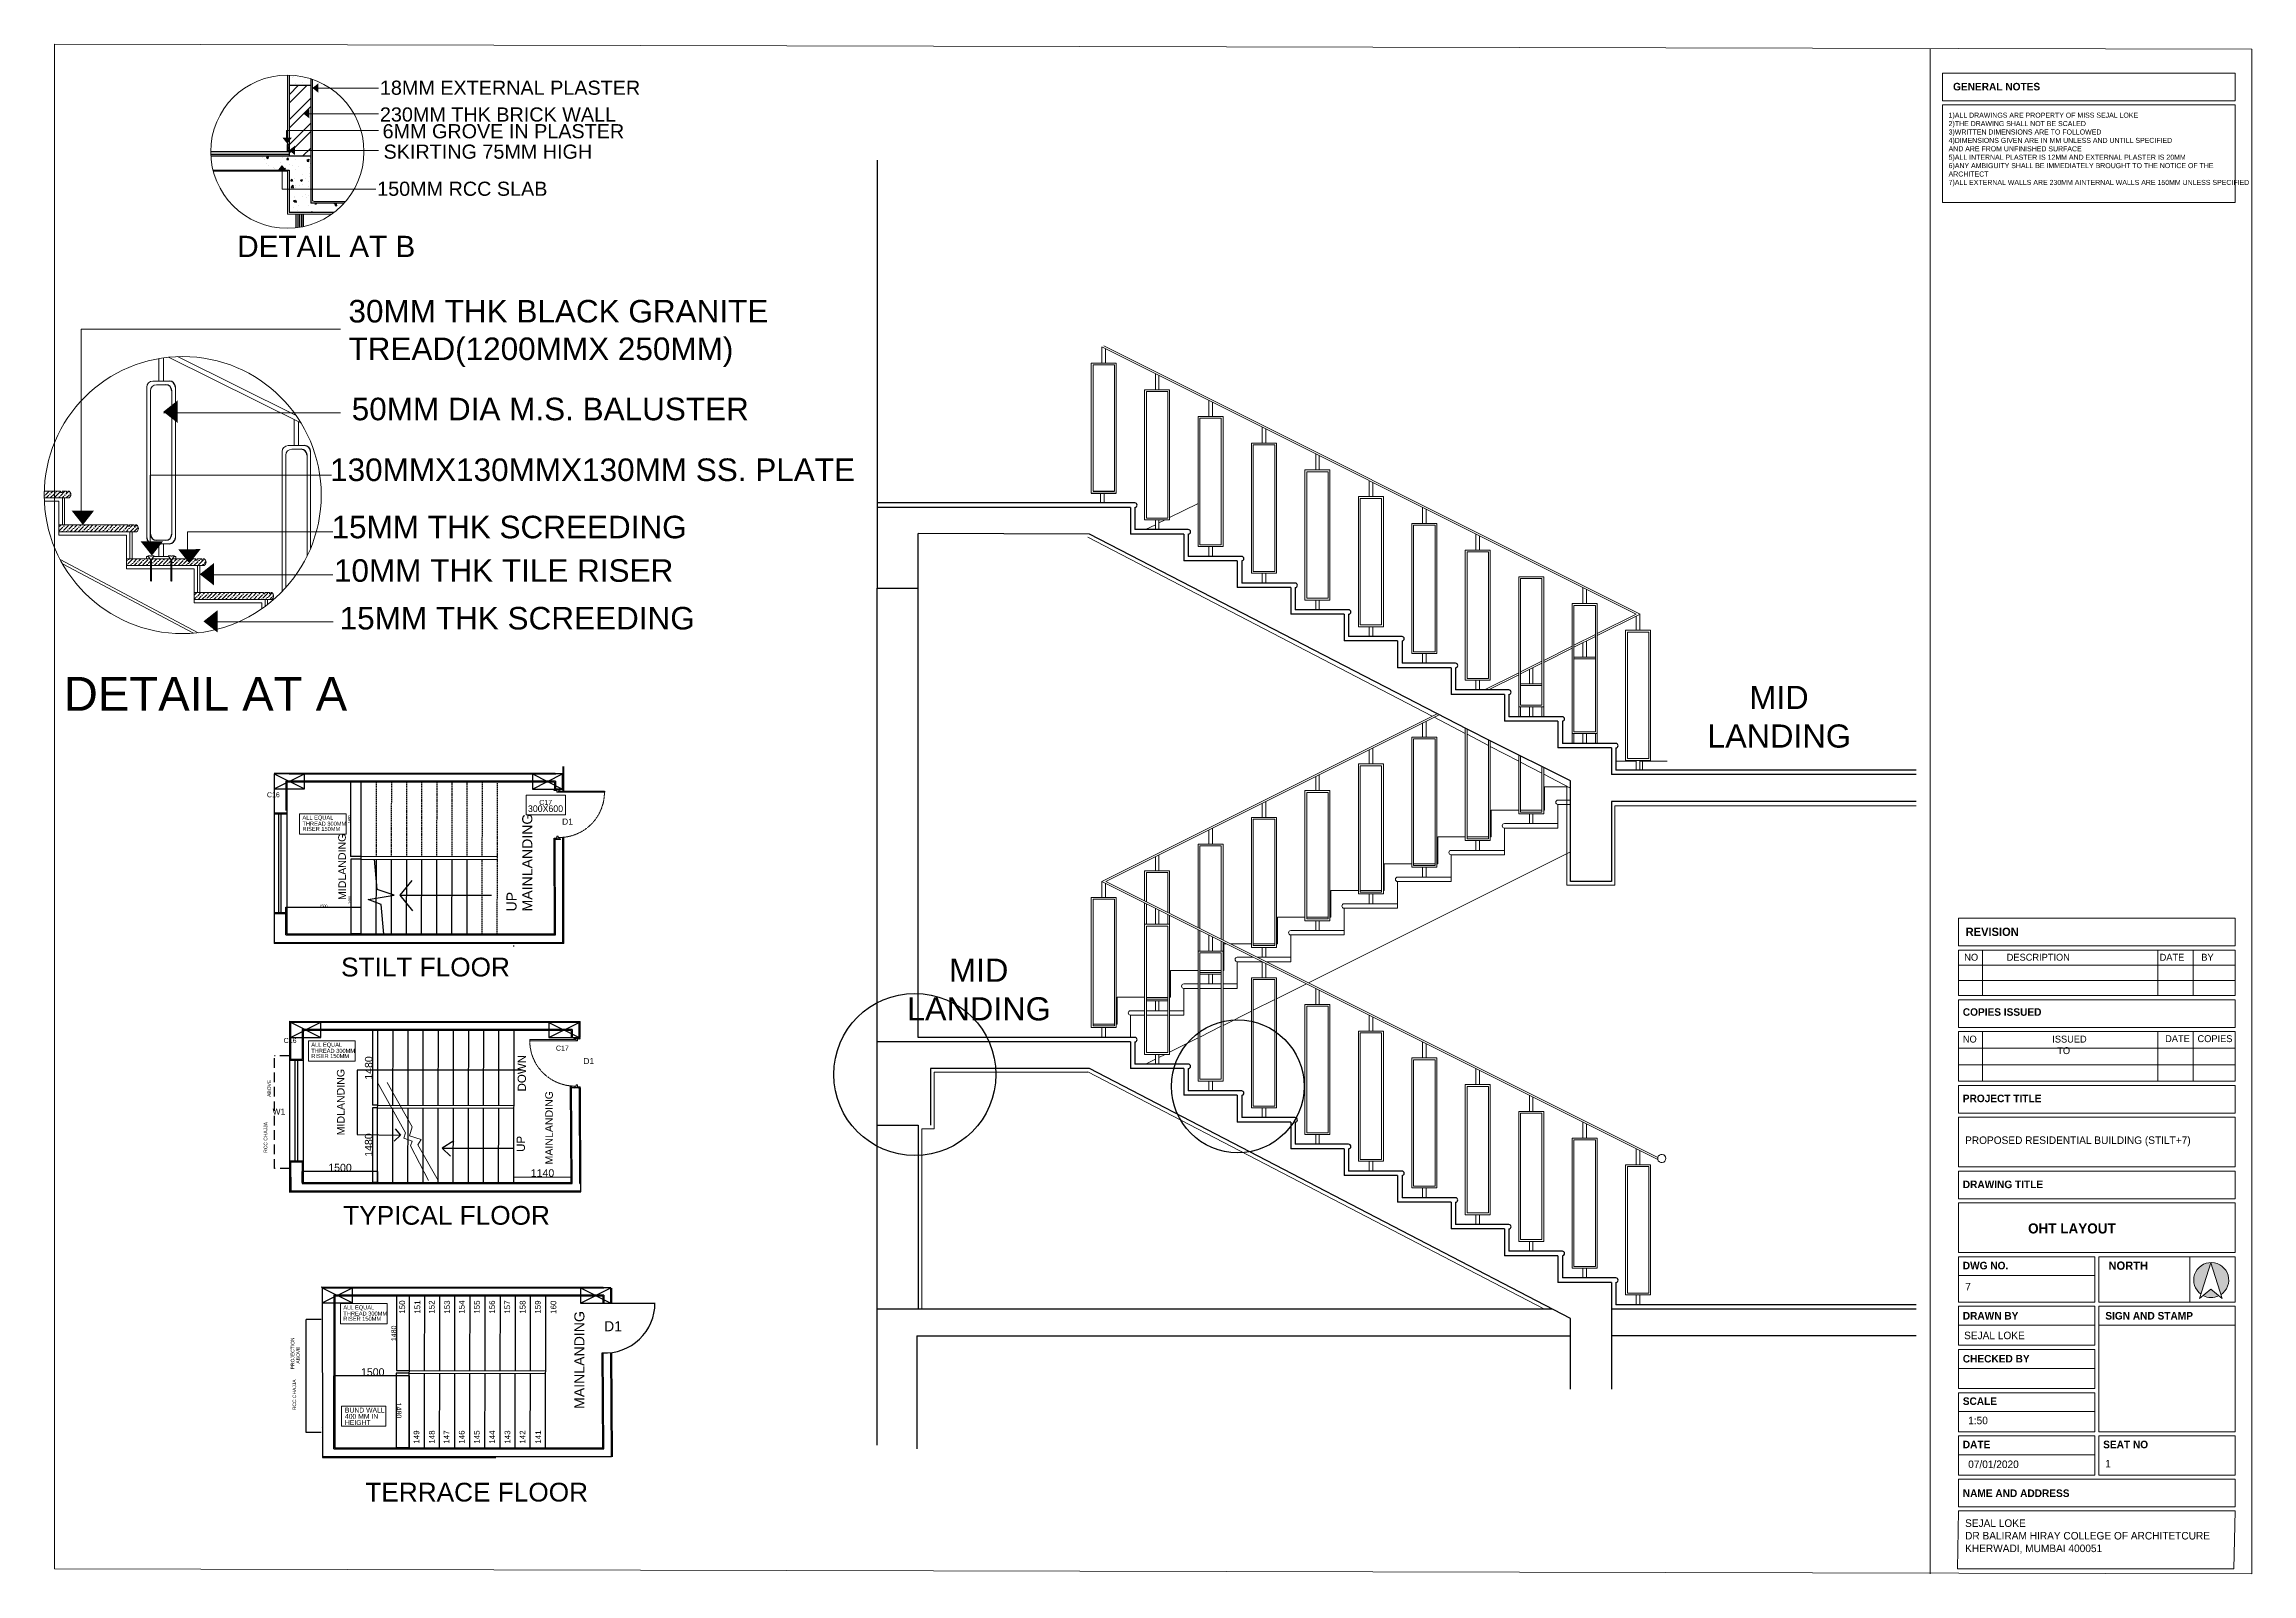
# Model space of a CAD drawing. Header units: millimetres. Extents: x -1932176 to 78768, y -1967 to 1266654.
# Drawn here: x -1932176 to -1888380, y 1112773 to 1143113 of the extents above; entities that cross this region are included whole.
import ezdxf

# ---------------------------------------------------------------- set-up
doc = ezdxf.new("R2010")
doc.units = ezdxf.units.MM
doc.linetypes.add('DASHED', pattern=[0.75, 0.5, -0.25])
doc.linetypes.add('DASHED2', pattern=[9.525, 6.35, -3.175])
for name, color, linetype, lineweight in [('DOOR', 7, 'Continuous', 20), ('elevation line', 7, 'Continuous', 9), ('elevational', 7, 'Continuous', 9), ('elevational line', 7, 'Continuous', 9), ('Layer2', 7, 'Continuous', 5), ('LEVEL', 252, 'Continuous', 13), ('PLASTER', 252, 'Continuous', 15), ('SECTION LINE', 50, 'Continuous', 30), ('section lines', 10, 'Continuous', 30), ('SHEET', 7, 'Continuous', 13), ('text', 252, 'Continuous', 5)]:
    doc.layers.add(name, color=color, linetype=linetype, lineweight=lineweight)
doc.layers.add('elevation', color=40, linetype='Continuous', lineweight=9, transparency=0.1)
doc.layers.add('elevation back', color=90, linetype='Continuous', lineweight=5, transparency=0.3)
doc.styles.add('150 height', font='arial.ttf', dxfattribs={"height": 150})
doc.styles.add('1OO NEW', font='arial.ttf', dxfattribs={"height": 100})
doc.styles.add('20 scale', font='ARIALN.TTF', dxfattribs={"height": 0.2})
doc.styles.get("Standard").update_dxf_attribs({"font": 'arial.ttf'})
doc.dimstyles.new('ISO-25', dxfattribs={"dimtxt": 150, "dimasz": 2.5, "dimexe": 1.25, "dimexo": 0.625, "dimtad": 1, "dimtxsty": 'Standard', "dimcen": 2.5, "dimadec": 0, "dimazin": 0, "dimtfac": 1, "dimtmove": 0, "dimatfit": 3, "dimfxl": 1, "dimarcsym": 0})

msp = doc.modelspace()

# ---------------------------------------------------------------- texts
at = {"color": 252, "ltscale": 30}
for s, p in [('STILT FLOOR ', (-1926286.45171, 1124622.17412)), ('TYPICAL FLOOR ', (-1926243.63836, 1119697.6085)), ('TERRACE FLOOR ', (-1925804.99889, 1114207.70992))]:
    msp.add_text(s, height=372.0491009, dxfattribs=at).set_placement(p)
for s, p in [('DOWN', (-1922618.76075, 1122340.21722)), ('UP', (-1922638.63469, 1121142.42055))]:
    msp.add_text(s, height=163.924248, rotation=90, dxfattribs=at).set_placement(p)
for s, height, p in [('ABOVE', 70.092521, (-1927677.19429, 1122233.41056)), ('RCC CHAJJA', 70.092521, (-1927749.73479, 1121124.85793)), ('PROJECTION  ', 70.0925214, (-1927213.16053, 1116830.17967)), ('ABOVE', 70.092521, (-1927104.88072, 1116942.61824)), ('RCC CHAJJA', 70.092521, (-1927177.55065, 1116019.84963))]:
    msp.add_text(s, height=height, rotation=90).set_placement(p)
at = {"color": 252, "transparency": 16777216, "attachment_point": 1}
for s, width, insert, char_height, rotation in [('MAINLANDING', 819.1574768, (-1922692.59389, 1125910.60879), 200, 90), ('MIDLANDING', 172.5868935, (-1926337.84791, 1126138.21633), 150, 90.229845463), ('MIDLANDING', 172.5868935, (-1926363.9247, 1121471.39629), 150, 90.229845463), ('MAINLANDING', 819.1574768, (-1922235.36997, 1120893.39472), 150, 90), ('MAINLANDING', 819.1574768, (-1921658.42975, 1116044.4414), 200, 90)]:
    msp.add_mtext_dynamic_manual_height_columns(s, width=width, gutter_width=11139.68641, heights=[0], dxfattribs=dict(at, insert=insert, char_height=char_height, rotation=rotation))
for s, insert, char_height in [('D1', (-1921900.98732, 1127753.66898), 120), ('D1', (-1921479.9586, 1123003.00457), 120), ('W1', (-1927644.91704, 1122001.71395), 120), ('D1', (-1921069.3308, 1117784.41831), 200)]:
    msp.add_mtext_dynamic_manual_height_columns(s, width=74.86437, gutter_width=11139.68641, heights=[0], dxfattribs=dict(at, insert=insert, char_height=char_height))
at = {"transparency": 16777216, "insert": (-1923005.33673, 1125910.60879), "char_height": 200, "attachment_point": 1, "rotation": 90}
msp.add_mtext_dynamic_manual_height_columns('UP', width=303.0573039, gutter_width=11139.68641, heights=[0], dxfattribs=at)
at = {"layer": 'Layer2', "color": 252, "linetype": 'ByBlock', "lineweight": 9, "true_color": 0x939598, "transparency": 16777216, "insert": (-1922578.40183, 1128014.36073), "char_height": 130, "attachment_point": 1}
msp.add_mtext_dynamic_manual_height_columns('{\\fCentury Gothic|b0|i0|c0|p34;300X600}', width=741.9718666, gutter_width=57.3737, heights=[0], dxfattribs=at)
at = {"layer": 'LEVEL'}
for s, height, p in [('ALL EQUAL', 80.564499, (-1927052.42303, 1127732.96214)), ('THREAD 300MM', 80.5644991, (-1927052.42303, 1127611.52906)), ('RISER 150MM', 80.5644991, (-1927052.42303, 1127508.64827)), ('ALL EQUAL', 80.564499, (-1926877.423, 1123228.0518)), ('THREAD 300MM', 80.5644991, (-1926877.423, 1123106.61871)), ('RISER 150MM', 80.5644991, (-1926877.423, 1123003.73793)), ('ALL EQUAL', 80.564499, (-1926241.53469, 1118017.09157)), ('THREAD 300MM', 80.5644991, (-1926241.53469, 1117895.65849)), ('RISER 150MM', 80.5644991, (-1926241.53469, 1117792.7777)), ('400 MM IN', 96.677399, (-1926209.58295, 1115848.91613)), ('BUND WALL', 96.677399, (-1926209.58295, 1115972.80018)), ('HEIGHT', 96.677399, (-1926209.58295, 1115725.45919))]:
    msp.add_text(s, height=height, dxfattribs=at).set_placement(p)
for s, p in [('150', (-1925016.01073, 1117931.91004)), ('151', (-1924716.36839, 1117931.91004)), ('152', (-1924430.96825, 1117931.91004)), ('153', (-1924125.97036, 1117931.91004)), ('154', (-1923836.51099, 1117931.91004)), ('155', (-1923533.40227, 1117931.91004)), ('156', (-1923232.9561, 1117931.91004)), ('157', (-1922932.34741, 1117931.91004)), ('158', (-1922626.84313, 1117931.91004)), ('159', (-1922326.23372, 1117931.91004)), ('160', (-1922016.4222, 1117928.36811)), ('149', (-1924733.31662, 1115353.96751)), ('148', (-1924428.31873, 1115353.96751)), ('147', (-1924138.85936, 1115353.96751)), ('146', (-1923835.75064, 1115353.96751)), ('145', (-1923535.30447, 1115353.96751)), ('144', (-1923234.69578, 1115353.96751)), ('143', (-1922929.1915, 1115353.96751)), ('142', (-1922628.58209, 1115353.96751)), ('141', (-1922318.77057, 1115353.96751))]:
    msp.add_text(s, height=113.387236, rotation=90, dxfattribs=at).set_placement(p)
at = {"layer": 'SHEET', "linetype": 'ByBlock', "lineweight": 20, "attachment_point": 1}
for s, width, insert, char_height in [('{\\fCentury Gothic|b1|i0|c0|p34;GENERAL NOTES}', 2437.1509055, (-1894307.26072, 1142345.7077), 150), ('{\\fCentury Gothic|b1|i0|c0|p34;COPIES ISSUED}', 2437.1509055, (-1894114.45672, 1123991.21513), 150), ('{\\fCentury Gothic|b1|i0|c0|p34;PROJECT TITLE}', 2437.1509055, (-1894114.45672, 1122277.88054), 150), ('{\\fCentury Gothic|b0|i0|c0|p34;PROPOSED RESIDENTIAL BUILDING (STILT+7)}', 4907.5748606, (-1894068.96641, 1121449.06516), 150), ('{\\fCentury Gothic|b1|i0|c0|p34;DRAWING TITLE}', 2437.1509055, (-1894114.45672, 1120572.85625), 150), ('{\\fCentury Gothic|b1|i0|c0|p34;OHT LAYOUT}', 4907.5748606, (-1892819.14187, 1119724.40641), 200), ('{\\fCentury Gothic|b1|i0|c0|p34;DWG NO.}', 2437.1509055, (-1894114.45672, 1118962.93612), 150), ('{\\fCentury Gothic|b1|i0|c0|p34;DRAWN BY}', 2437.1509055, (-1894114.45672, 1117967.21782), 150), ('{\\fCentury Gothic|b1|i0|c0|p34;SIGN AND STAMP}', 2437.1509055, (-1891287.24317, 1117967.21782), 150), ('{\\fCentury Gothic|b1|i0|c0|p34;CHECKED BY}', 2437.1509055, (-1894114.45672, 1117115.28559), 150), ('{\\fCentury Gothic|b1|i0|c0|p34;SCALE}', 2437.1509055, (-1894114.45672, 1116272.77494), 150), ('{\\fCentury Gothic|b1|i0|c0|p34;DATE}', 2437.1509055, (-1894114.45672, 1115413.86367), 150), ('{\\fCentury Gothic|b1|i0|c0|p34;SEAT NO }', 2437.1509055, (-1891329.77608, 1115413.86367), 150), ('{\\fCentury Gothic|b1|i0|c0|p34;NAME AND ADDRESS}', 2437.1509055, (-1894114.45672, 1114447.51279), 150), ('{\\fCentury Gothic|b0|i0|c0|p34;SEJAL LOKE\\PDR BALIRAM HIRAY COLLEGE OF ARCHITETCURE \\PKHERWADI, MUMBAI 400051}', 4907.5748606, (-1894068.96641, 1113854.55377), 150)]:
    msp.add_mtext_dynamic_manual_height_columns(s, width=width, gutter_width=57.3737, heights=[0], dxfattribs=dict(at, insert=insert, char_height=char_height))
at = {"layer": 'SHEET', "color": 18, "linetype": 'ByBlock', "lineweight": 9, "true_color": 0x000000, "insert": (-1894395.69505, 1141754.36936), "char_height": 100, "attachment_point": 1}
msp.add_mtext_dynamic_manual_height_columns('{\\fCentury Gothic|b0|i0|c0|p34;1)ALL DRAWINGS ARE PROPERTY OF MISS SEJAL LOKE\\P2)THE DRAWING SHALL NOT BE SCALED \\P3)WRITTEN DIMENSIONS ARE TO FOLLOWED \\P4)DIMENSIONS GIVEN ARE IN MM UNLESS AND UNTILL SPECIFIED \\PAND ARE FROM UNFINISHED SURFACE \\P5)ALL INTERNAL PLASTER IS 12MM AND EXTERNAL PLASTER IS 20MM\\P6)ANY AMBIGUITY SHALL BE IMMEDIATELY BROUGHT TO THE NOTICE OF THE ARCHITECT \\P7)ALL EXTERNAL WALLS ARE 230MM AINTERNAL WALLS ARE 150MM UNLESS SPECIFIED}', width=5543.582225, gutter_width=57.3737, heights=[0], dxfattribs=at)
at = {"layer": 'SHEET', "color": 18, "linetype": 'Continuous', "lineweight": 9, "ltscale": 50, "true_color": 0x000000, "attachment_point": 1, "style": '20 scale'}
for s, width, heights, insert, char_height in [('{\\fCentury Gothic|b1|i0|c0|p34;REVISION  }', 66.4831048, [6.59764], (-1894057.54239, 1125589.518), 164.6116632), ('\\pi-135.47;{\\fCentury Gothic|b0|i0|c0|p34;NO}', 8.7279214, [4.14976], (-1893949.28679, 1125071.72314), 137.176386), ('\\pi-565.24;{\\fCentury Gothic|b0|i0|c0|p34;DESCRIPTION}', 34.9161875, [4.14976], (-1892677.84651, 1125071.72314), 137.176386), ('\\pi-215.3;{\\fCentury Gothic|b0|i0|c0|p34;DATE}', 12.8232824, [4.14976], (-1889993.7189, 1125071.72314), 137.176386), ('\\pi-93.109;{\\fCentury Gothic|b0|i0|c0|p34;BY}', 13.5326087, [4.14976], (-1889290.09829, 1125071.72314), 137.176386), ('\\pi-135.47;{\\fCentury Gothic|b0|i0|c0|p34;NO}', 8.7279214, [4.14976], (-1893977.69383, 1123447.84876), 137.176386), ('\\pi-215.3;{\\fCentury Gothic|b0|i0|c0|p34;DATE}', 12.8232824, [4.14976], (-1889885.14903, 1123456.67327), 137.176386), ('\\pi-319.39;{\\fCentury Gothic|b0|i0|c0|p34;COPIES}', 13.5326087, [4.14976], (-1889138.5271, 1123456.67327), 137.176386), ('{\\fCentury Gothic|b1|i0|c0|p34;NORTH}', 30.7331048, [4.78312], (-1891223.296, 1118968.22064), 164.6116632), ('{\\fCentury Gothic|b0|i0|c0|p34;7}', 689.9624133, [4.78312], (-1894064.70568, 1118543.64387), 150), ('{\\fCentury Gothic|b0|i0|c0|p34;SEJAL LOKE}', 2212.0658659, [4.78312], (-1894088.59007, 1117576.806), 150), ('{\\fCentury Gothic|b0|i0|c0|p34;1:50}', 30.7331048, [4.78312], (-1894007.62874, 1115890.42581), 150), ('{\\fCentury Gothic|b0|i0|c0|p34;07/01/2020}', 1240.2372357, [4.78312], (-1894007.62874, 1115021.3645), 150), ('{\\fCentury Gothic|b0|i0|c0|p34;1}', 689.9624133, [4.78312], (-1891288.47406, 1115033.6314), 150)]:
    msp.add_mtext_dynamic_manual_height_columns(s, width=width, gutter_width=1125, heights=heights, dxfattribs=dict(at, insert=insert, char_height=char_height))
at = {"layer": 'SHEET', "color": 18, "linetype": 'Continuous', "lineweight": 9, "ltscale": 50, "true_color": 0x000000}
note = msp.add_mtext_dynamic_manual_height_columns('\\pi-271.72;{\\fCentury Gothic|b0|i0|c0|p34;ISSUED }', width=34.9161875, gutter_width=430.8795, heights=[4.14976, 0], dxfattribs=dict(at, insert=(-1892706.25354, 1123447.84876), char_height=137.176386, attachment_point=1, style='20 scale'))
for column, words in zip(note.columns.linked_columns, ['\\pi-99.249;{\\fCentury Gothic|b0|i0|c0|p34;TO}']):
    column.text = words
at = {"layer": 'text', "lineweight": 9, "style": '150 height'}
for s, height, p in [('DETAIL AT B', 421.0396165, (-1928344.67577, 1138891.09282, 0)), ('DETAIL AT A', 670.6950779, (-1931787.24907, 1129892.04707))]:
    msp.add_text(s, height=height, dxfattribs=at).set_placement(p)
at = {"layer": 'text', "attachment_point": 1, "style": '1OO NEW'}
for s, insert, char_height, width in [('18MM EXTERNAL PLASTER', (-1925515.88169, 1142389.54418), 280.6930776, 10269.0116397), ('230MM THK BRICK WALL', (-1925515.13138, 1141858.4637), 280.6930776, 10269.0116397), ('6MM GROVE IN PLASTER', (-1925462.4926, 1141526.27518), 280.6930776, 10269.0116397), ('SKIRTING 75MM HIGH', (-1925443.32062, 1141121.71711), 280.6930776, 10269.0116397), ('150MM RCC SLAB', (-1925569.9331, 1140385.52172), 280.6930776, 10269.0116397), ('30MM THK BLACK GRANITE\\PTREAD(1200MMX 250MM)', (-1926139.41085, 1138040.08273, 0.00001), 447.1300519, 10191.3753588), ('50MM DIA M.S. BALUSTER', (-1926075.13416, 1136100.34049, 0.00001), 447.1300519, 10400.0592146), ('130MMX130MMX130MM SS. PLATE', (-1926503.66399, 1134895.37326, 0.00001), 447.1300519, 10400.0592146), ('15MM THK SCREEDING', (-1926474.97533, 1133759.38576, 0.00001), 447.1300519, 7817.0932967), ('10MM THK TILE RISER', (-1926427.80002, 1132896.72574, 0), 447.1300519, 7817.0932967), ('15MM THK SCREEDING', (-1926314.73079, 1131950.86209, 0.00001), 447.1300519, 7817.0932967)]:
    msp.add_mtext(s, dxfattribs=dict(at, insert=insert, char_height=char_height, width=width))
at = {"layer": 'text', "color": 0, "char_height": 459.3986418, "attachment_point": 1}
for insert in [(-1897802.05361, 1130385.99513), (-1913676.61237, 1124975.06881)]:
    msp.add_mtext_dynamic_manual_height_columns('\\pi-547.02;MID\\P\\pi-1382.6;LANDING', width=0.5617341, gutter_width=1, heights=[0], dxfattribs=dict(at, insert=insert))
at = {"layer": 'text', "color": 252, "true_color": 0x939598, "transparency": 16777216, "char_height": 99.743185, "attachment_point": 1}
for s, insert in [('C16', (-1927756.74931, 1128275.74057)), ('C17', (-1922355.07305, 1128123.8521)), ('C16', (-1927425.1639, 1123402.37437)), ('C17', (-1922023.48765, 1123250.4859))]:
    msp.add_mtext_dynamic_manual_height_columns(s, width=1.2192188, gutter_width=1, heights=[0], dxfattribs=dict(at, insert=insert))

# ---------------------------------------------------------------- blocks, each defined once
blk = doc.blocks.new('*D335')
at = {"color": 0, "lineweight": -2, "ltscale": 30, "transparency": 16777216}
for p, q in [((-1925887, 1126948), (-1926094, 1126948)), ((-1926093, 1126945), (-1926093, 1125471)), ((-1925886, 1125468), (-1926094, 1125468))]:
    blk.add_line(p, q, dxfattribs=at)
at = {"color": 0, "ltscale": 30, "transparency": 16777216}
for points in [[(-1926094, 1126945), (-1926093, 1126945), (-1926093, 1126948)], [(-1926094, 1125471), (-1926093, 1125471), (-1926093, 1125468)]]:
    blk.add_solid(points, dxfattribs=at)
at = {"layer": 'Defpoints', "color": 0, "ltscale": 30, "transparency": 16777216}
for p in [(-1925886, 1126948), (-1926093, 1125468), (-1925886, 1125468)]:
    blk.add_point(p, dxfattribs=at)
at = {"color": 0, "ltscale": 30, "transparency": 16777216, "insert": (-1926119, 1126139), "char_height": 50, "width": 397.07, "attachment_point": 5, "rotation": 90}
blk.add_mtext('1480', dxfattribs=at)
blk = doc.blocks.new('*D524')
at = {"color": 0, "lineweight": -2, "ltscale": 30, "transparency": 16777216}
for p, q in [((-1925885, 1128478), (-1926098, 1128478)), ((-1926097, 1128475), (-1926097, 1127000)), ((-1925886, 1126998), (-1926098, 1126998))]:
    blk.add_line(p, q, dxfattribs=at)
at = {"color": 0, "ltscale": 30, "transparency": 16777216}
for points in [[(-1926097, 1128475), (-1926096, 1128475), (-1926097, 1128478)], [(-1926097, 1127000), (-1926096, 1127000), (-1926097, 1126998)]]:
    blk.add_solid(points, dxfattribs=at)
at = {"layer": 'Defpoints', "color": 0, "ltscale": 30, "transparency": 16777216}
for p in [(-1925884, 1128478), (-1926097, 1126998), (-1925886, 1126998)]:
    blk.add_point(p, dxfattribs=at)
at = {"color": 0, "ltscale": 30, "transparency": 16777216, "insert": (-1926123, 1127738), "char_height": 50, "attachment_point": 5, "rotation": 90}
blk.add_mtext('1480', dxfattribs=at)
blk = doc.blocks.new('*D525')
at = {"color": 0, "lineweight": -2, "ltscale": 30, "transparency": 16777216}
for p, q in [((-1927384, 1125448), (-1927384, 1125996)), ((-1927382, 1125995), (-1925888, 1125995)), ((-1925886, 1125448), (-1925886, 1125996))]:
    blk.add_line(p, q, dxfattribs=at)
at = {"color": 0, "ltscale": 30, "transparency": 16777216}
for points in [[(-1927382, 1125995), (-1927382, 1125994), (-1927384, 1125995)], [(-1925888, 1125995), (-1925888, 1125994), (-1925886, 1125995)]]:
    blk.add_solid(points, dxfattribs=at)
at = {"layer": 'Defpoints', "color": 0, "ltscale": 30, "transparency": 16777216}
for p in [(-1925886, 1125995), (-1927384, 1125448), (-1925886, 1125448)]:
    blk.add_point(p, dxfattribs=at)
at = {"color": 0, "ltscale": 30, "transparency": 16777216, "insert": (-1926635, 1126021), "char_height": 50, "attachment_point": 5}
blk.add_mtext('1500', dxfattribs=at)
blk = doc.blocks.new('*D526')
at = {"color": 0, "lineweight": -2, "ltscale": 30, "transparency": 16777216}
for p, q in [((-1925558, 1123547), (-1925661, 1123547)), ((-1925660, 1123545), (-1925660, 1122070)), ((-1925560, 1122068), (-1925661, 1122068))]:
    blk.add_line(p, q, dxfattribs=at)
at = {"color": 0, "ltscale": 30, "transparency": 16777216}
for points in [[(-1925660, 1123545), (-1925660, 1123545), (-1925660, 1123547)], [(-1925660, 1122070), (-1925660, 1122070), (-1925660, 1122068)]]:
    blk.add_solid(points, dxfattribs=at)
at = {"layer": 'Defpoints', "color": 0, "ltscale": 30, "transparency": 16777216}
for p in [(-1925557, 1123547), (-1925660, 1122068), (-1925559, 1122068)]:
    blk.add_point(p, dxfattribs=at)
at = {"color": 0, "ltscale": 30, "transparency": 16777216, "insert": (-1925737, 1122807), "char_height": 150, "attachment_point": 5, "rotation": 90}
blk.add_mtext('1480', dxfattribs=at)
blk = doc.blocks.new('*D527')
at = {"color": 0, "lineweight": -2, "ltscale": 30, "transparency": 16777216}
for p, q in [((-1925560, 1122018), (-1925662, 1122018)), ((-1925661, 1122015), (-1925661, 1120540)), ((-1925561, 1120538), (-1925662, 1120538))]:
    blk.add_line(p, q, dxfattribs=at)
at = {"color": 0, "ltscale": 30, "transparency": 16777216}
for points in [[(-1925662, 1122015), (-1925661, 1122015), (-1925661, 1122018)], [(-1925662, 1120540), (-1925661, 1120540), (-1925661, 1120538)]]:
    blk.add_solid(points, dxfattribs=at)
at = {"layer": 'Defpoints', "color": 0, "ltscale": 30, "transparency": 16777216}
for p in [(-1925559, 1122018), (-1925661, 1120538), (-1925560, 1120538)]:
    blk.add_point(p, dxfattribs=at)
at = {"color": 0, "ltscale": 30, "transparency": 16777216, "insert": (-1925738, 1121278), "char_height": 150, "attachment_point": 5, "rotation": 90}
blk.add_mtext('1480', dxfattribs=at)
blk = doc.blocks.new('*D528')
at = {"color": 0, "lineweight": -2, "ltscale": 30, "transparency": 16777216}
for p, q in [((-1927057, 1120538), (-1927057, 1120754)), ((-1925560, 1120752), (-1927055, 1120752)), ((-1925557, 1120538), (-1925557, 1120754))]:
    blk.add_line(p, q, dxfattribs=at)
at = {"color": 0, "ltscale": 30, "transparency": 16777216}
for points in [[(-1927055, 1120753), (-1927055, 1120752), (-1927057, 1120752)], [(-1925560, 1120753), (-1925560, 1120752), (-1925557, 1120752)]]:
    blk.add_solid(points, dxfattribs=at)
at = {"layer": 'Defpoints', "color": 0, "ltscale": 30, "transparency": 16777216}
for p in [(-1927057, 1120752), (-1927057, 1120538), (-1925557, 1120538)]:
    blk.add_point(p, dxfattribs=at)
at = {"color": 0, "ltscale": 30, "transparency": 16777216, "insert": (-1926307, 1120830), "char_height": 150, "attachment_point": 5}
blk.add_mtext('1500', dxfattribs=at)
blk = doc.blocks.new('*D529')
at = {"color": 0, "lineweight": -2, "ltscale": 30, "transparency": 16777216}
for p, q in [((-1922860, 1120539), (-1922860, 1120646)), ((-1922858, 1120644), (-1921723, 1120645)), ((-1921720, 1120539), (-1921720, 1120646))]:
    blk.add_line(p, q, dxfattribs=at)
at = {"color": 0, "ltscale": 30, "transparency": 16777216}
for points in [[(-1922858, 1120645), (-1922858, 1120644), (-1922860, 1120644)], [(-1921723, 1120645), (-1921723, 1120644), (-1921720, 1120645)]]:
    blk.add_solid(points, dxfattribs=at)
at = {"layer": 'Defpoints', "color": 0, "ltscale": 30, "transparency": 16777216}
for p in [(-1922860, 1120538), (-1921720, 1120645), (-1921720, 1120538)]:
    blk.add_point(p, dxfattribs=at)
at = {"color": 0, "ltscale": 30, "transparency": 16777216, "insert": (-1922290, 1120722), "char_height": 150, "attachment_point": 5, "rotation": 0.0116}
blk.add_mtext('1140', dxfattribs=at)
blk = doc.blocks.new('*D530')
at = {"color": 0, "lineweight": -2, "ltscale": 30, "transparency": 16777216}
for p, q in [((-1925186, 1118281), (-1925188, 1116806)), ((-1924930, 1118283), (-1925187, 1118283)), ((-1924931, 1116803), (-1925189, 1116803))]:
    blk.add_line(p, q, dxfattribs=at)
at = {"color": 0, "ltscale": 30, "transparency": 16777216}
for points in [[(-1925187, 1118281), (-1925186, 1118281), (-1925186, 1118283)], [(-1925188, 1116806), (-1925187, 1116806), (-1925188, 1116803)]]:
    blk.add_solid(points, dxfattribs=at)
at = {"layer": 'Defpoints', "color": 0, "ltscale": 30, "transparency": 16777216}
for p in [(-1924929, 1118283), (-1925188, 1116803), (-1924930, 1116803)]:
    blk.add_point(p, dxfattribs=at)
at = {"color": 0, "ltscale": 30, "transparency": 16777216, "insert": (-1925239, 1117543), "char_height": 100, "attachment_point": 5, "rotation": 89.9491}
blk.add_mtext('1480', dxfattribs=at)
blk = doc.blocks.new('*D531')
at = {"color": 0, "lineweight": -2, "ltscale": 30, "transparency": 16777216}
for p, q in [((-1924931, 1116753), (-1925193, 1116753)), ((-1925192, 1116751), (-1925192, 1115276)), ((-1924931, 1115273), (-1925193, 1115273))]:
    blk.add_line(p, q, dxfattribs=at)
at = {"color": 0, "ltscale": 30, "transparency": 16777216}
for points in [[(-1925192, 1116751), (-1925192, 1116751), (-1925192, 1116753)], [(-1925191, 1115276), (-1925192, 1115276), (-1925192, 1115273)]]:
    blk.add_solid(points, dxfattribs=at)
at = {"layer": 'Defpoints', "color": 0, "ltscale": 30, "transparency": 16777216}
for p in [(-1924931, 1116753), (-1925192, 1115273), (-1924930, 1115273)]:
    blk.add_point(p, dxfattribs=at)
at = {"color": 0, "ltscale": 30, "transparency": 16777216, "insert": (-1925140, 1116013), "char_height": 100, "attachment_point": 5, "rotation": 270.0116}
blk.add_mtext('1480', dxfattribs=at)
blk = doc.blocks.new('*D336')
at = {"color": 0, "lineweight": -2, "ltscale": 30, "transparency": 16777216}
for p, q in [((-1926429, 1115254), (-1926429, 1116699)), ((-1924933, 1116698), (-1926426, 1116698)), ((-1924930, 1115274), (-1924930, 1116699))]:
    blk.add_line(p, q, dxfattribs=at)
at = {"color": 0, "ltscale": 30, "transparency": 16777216}
for points in [[(-1926426, 1116698), (-1926426, 1116698), (-1926429, 1116698)], [(-1924933, 1116698), (-1924933, 1116698), (-1924930, 1116698)]]:
    blk.add_solid(points, dxfattribs=at)
at = {"layer": 'Defpoints', "color": 0, "ltscale": 30, "transparency": 16777216}
for p in [(-1926429, 1116698), (-1926429, 1115253), (-1924930, 1115273)]:
    blk.add_point(p, dxfattribs=at)
at = {"color": 0, "ltscale": 30, "transparency": 16777216, "insert": (-1925658, 1116775), "char_height": 150, "attachment_point": 5}
blk.add_mtext('1500', dxfattribs=at)

# ---------------------------------------------------------------- dimensions: what is measured, and where the dimension line sits
at = {"color": 252, "ltscale": 30}
dim = msp.add_linear_dim(base=(-1926096.67686, 1126997.97958), p1=(-1925884.49074, 1128477.71468), p2=(-1925885.80503, 1126997.97958), angle=90, text='1480', dimstyle='ISO-25', override={"dimtxt": 50}, dxfattribs=at)
dim.commit()
dim.dimension.update_dxf_attribs({"geometry": '*D524', "text_midpoint": (-1926122.83051, 1127737.84713)})
dim = msp.add_linear_dim(base=(-1926093.24847, 1125468.01901), p1=(-1925886.07354, 1126947.97813), p2=(-1925885.7729, 1125468.01901), angle=90, text='1480', dimstyle='ISO-25', override={"dimtxt": 50}, dxfattribs=at)
dim.commit()
dim.dimension.update_dxf_attribs({"geometry": '*D335', "text_midpoint": (-1926093.24847, 1126138.83858), "dimtype": 160})
dim = msp.add_linear_dim(base=(-1925885.7729, 1125994.80399), p1=(-1927384.49074, 1125447.71456), p2=(-1925885.7729, 1125447.71456), text='1500', dimstyle='ISO-25', override={"dimtxt": 50}, dxfattribs=at)
dim.commit()
dim.dimension.update_dxf_attribs({"geometry": '*D525', "text_midpoint": (-1926635.13182, 1126020.95764)})
for base, p1, p2, picture, middle in [((-1925659.94741, 1122067.60267), (-1925557.40739, 1123547.33758), (-1925558.88493, 1122067.60267), '*D526', (-1925737.15836, 1122807.47012)), ((-1925661.15945, 1120537.64154), (-1925558.93486, 1122017.60102), (-1925560.41263, 1120537.64154), '*D527', (-1925738.3704, 1121277.62128))]:
    dim = msp.add_linear_dim(base=base, p1=p1, p2=p2, angle=90, text='1480', dimstyle='ISO-25', dxfattribs=at)
    dim.commit()
    dim.dimension.update_dxf_attribs({"geometry": picture, "text_midpoint": middle})
dim = msp.add_linear_dim(base=(-1927057.35206, 1120752.4477), p1=(-1925557.45157, 1120537.64154), p2=(-1927057.35206, 1120537.64154), text='1500', dimstyle='ISO-25', dxfattribs=at)
dim.commit()
dim.dimension.update_dxf_attribs({"geometry": '*D528', "text_midpoint": (-1926307.40182, 1120829.65865)})
dim = msp.add_aligned_dim(p1=(-1922860.40622, 1120538.19001), p2=(-1921720.28408, 1120538.42162), distance=106.28483, text='1140', dimstyle='ISO-25', dxfattribs=at)
dim.commit()
dim.dimension.update_dxf_attribs({"geometry": '*D529', "text_midpoint": (-1922290.38243, 1120721.80159)})
for p1, p2, distance, picture, middle in [((-1924929.00699, 1118282.88576), (-1924930.32128, 1116803.15066), -257.23958, '*D530', (-1925238.58589, 1117543.29259)), ((-1924930.58968, 1116753.14921), (-1924930.28904, 1115273.19009), -261.41725, '*D531', (-1925140.17431, 1116013.12704))]:
    dim = msp.add_aligned_dim(p1=p1, p2=p2, distance=distance, text='1480', dimstyle='ISO-25', override={"dimtxt": 100}, dxfattribs=at)
    dim.commit()
    dim.dimension.update_dxf_attribs({"geometry": picture, "text_midpoint": middle})
dim = msp.add_linear_dim(base=(-1926428.9873, 1116698.03821), p1=(-1924930.28904, 1115273.19009), p2=(-1926428.9873, 1115252.88565), text='1500', dimstyle='ISO-25', dxfattribs=at)
dim.commit()
dim.dimension.update_dxf_attribs({"geometry": '*D336', "text_midpoint": (-1925657.66882, 1116698.03821), "dimtype": 160})

# ---------------------------------------------------------------- hatches: boundary and pattern name
h = msp.add_hatch()
h.set_pattern_fill('ANSI31', color=256, scale=2, angle=-90)
h.set_pattern_definition([(315, (-1998268.824, 1329286.3505), (4.49012806, 4.49012806), [])])
h.paths.add_polyline_path([(-1921938.28787, 1127353.34778, -1), (-1921938.28787, 1127341.34778), (-1922029.26054, 1127341.34778), (-1922029.26054, 1127353.34778)])
h.paths.add_polyline_path([(-1922007.48659, 1127365.34778), (-1922007.48659, 1127353.34778), (-1922029.26054, 1127353.34778), (-1922059.34846, 1127353.34778), (-1922059.34846, 1127365.34778)])
h.paths.add_polyline_path([(-1921938.28787, 1128336.58968, -1), (-1921938.28787, 1128324.58968), (-1922029.26054, 1128324.58968), (-1922029.26054, 1128336.58968)])
h.paths.add_polyline_path([(-1922007.48659, 1128324.58968), (-1922007.48659, 1128312.58968), (-1922059.34846, 1128312.58968), (-1922059.34846, 1128324.58968)])
h = msp.add_hatch()
h.set_pattern_fill('ANSI31', color=256, scale=2, angle=-90)
h.set_pattern_definition([(315, (-1997857.4655, 1324355.57), (4.49012806, 4.49012806), [])])
h.paths.add_polyline_path([(-1921665.32672, 1122422.56707, 1), (-1921665.32672, 1122410.56707), (-1921574.35404, 1122410.56707), (-1921574.35404, 1122422.56707)])
h.paths.add_polyline_path([(-1921596.12799, 1122434.56707), (-1921596.12799, 1122422.56707), (-1921574.35404, 1122422.56707), (-1921544.26612, 1122422.56707), (-1921544.26612, 1122434.56707)])
h.paths.add_polyline_path([(-1921665.32672, 1123405.80898, 1), (-1921665.32672, 1123393.80898), (-1921574.35404, 1123393.80898), (-1921574.35404, 1123405.80898)])
h.paths.add_polyline_path([(-1921596.12799, 1123393.80898), (-1921596.12799, 1123381.80898), (-1921544.26612, 1123381.80898), (-1921544.26612, 1123393.80898)])
at = {"layer": 'elevational'}
h = msp.add_hatch(dxfattribs=at)
h.set_pattern_fill('JIS_LC_8', color=256, scale=0.89383)
h.set_pattern_definition([(45, (-2931663.512, 439734.4325), (-4.929861466, 4.929861466), []), (45, (-2931663.1544, 439734.4325), (-4.929861466, 4.929861466), [])])
h.paths.add_polyline_path([(-1930044.16944, 1132892.74136), (-1930066.51519, 1132892.74136), (-1930066.51519, 1132464.96804), (-1930044.16944, 1132464.96804)])
h = msp.add_hatch(dxfattribs=at)
h.set_pattern_fill('JIS_LC_8', color=256, scale=0.89383)
h.set_pattern_definition([(45, (-2931539.796, 439734.4325), (-4.929861466, 4.929861466), []), (45, (-2931539.438, 439734.4325), (-4.929861466, 4.929861466), [])])
h.paths.add_polyline_path([(-1929641.36554, 1132892.74136), (-1929663.71129, 1132892.74136), (-1929663.71129, 1132464.96804), (-1929641.36554, 1132464.96804)])
at = {"layer": 'elevational line', "ltscale": 3, "transparency": 33554687}
h = msp.add_hatch(dxfattribs=at)
h.set_pattern_fill('ANSI36', color=256, scale=447.130052)
h.set_pattern_definition([(45, (-7250197.01, -7360.46), (29.64081486, 108.6829878), [139.7281412, -27.9456282, 0, -27.9456282])])
edge = h.paths.add_edge_path()
edge.add_arc((-1929427.64136, 1134169.18881), 2747.847, 178.3665354, 181.163789889)
edge.add_line((-1932174.92153, 1134113.37847), (-1931683.41247, 1134113.37847))
edge.add_arc((-1931728.12548, 1134180.44798), 80.60752, 303.690067524, 416.309932477)
edge.add_line((-1931683.41247, 1134247.51749), (-1931705.76897, 1134247.51749))
edge.add_line((-1931705.76897, 1134247.51749), (-1931705.76897, 1134220.68969))
edge.add_line((-1931705.76897, 1134220.68969), (-1931732.59678, 1134220.68969))
edge.add_line((-1931732.59678, 1134220.68969), (-1931732.59678, 1134247.51749))
edge.add_line((-1931732.59678, 1134247.51749), (-1931822.02279, 1134247.51749))
edge.add_line((-1931822.02279, 1134247.51749), (-1931822.02279, 1134220.68969))
edge.add_line((-1931822.02279, 1134220.68969), (-1931848.85059, 1134220.68969))
edge.add_line((-1931848.85059, 1134220.68969), (-1931848.85059, 1134247.51749))
edge.add_line((-1931848.85059, 1134247.51749), (-1932174.37174, 1134247.51749))
h = msp.add_hatch(dxfattribs=at)
h.set_pattern_fill('ANSI36', color=256, scale=447.130052)
h.set_pattern_definition([(45, (-7251538.4, -8031.155), (29.64081486, 108.6829878), [139.7281412, -27.9456282, 0, -27.9456282])])
h.paths.add_polyline_path([(-1931882.38534, 1133576.82241), (-1930507.46043, 1133576.82241), (-1930507.46043, 1133549.99461), (-1930480.63263, 1133549.99461), (-1930480.63263, 1133576.82241), (-1930391.20662, 1133576.82241), (-1930391.20662, 1133549.99461), (-1930364.37882, 1133549.99461), (-1930364.37882, 1133576.82241), (-1930342.02232, 1133576.82241, -0.5351837585), (-1930342.02232, 1133442.6834), (-1930473.92568, 1133442.6834), (-1931882.38534, 1133442.6834)])
h = msp.add_hatch(dxfattribs=at)
h.set_pattern_fill('ANSI36', color=256, scale=447.130052)
h.set_pattern_definition([(45, (-7252879.79, -8701.85), (29.64081486, 108.6829878), [139.7281412, -27.9456282, 0, -27.9456282])])
h.paths.add_polyline_path([(-1930540.99519, 1132906.12733), (-1929166.07028, 1132906.12733), (-1929166.07028, 1132879.29953), (-1929139.24248, 1132879.29953), (-1929139.24248, 1132906.12733), (-1929049.81647, 1132906.12733), (-1929049.81647, 1132879.29953), (-1929022.98866, 1132879.29953), (-1929022.98866, 1132906.12733), (-1929000.63216, 1132906.12733, -0.5351837585), (-1929000.63216, 1132771.98832), (-1929132.53553, 1132771.98832), (-1930540.99519, 1132771.98832)])
h = msp.add_hatch(dxfattribs=at)
h.set_pattern_fill('ANSI36', color=256, scale=447.130052)
h.set_pattern_definition([(45, (-7254221.18, -9372.545), (29.64081486, 108.6829878), [139.7281412, -27.9456282, 0, -27.9456282])])
h.paths.add_polyline_path([(-1929199.60503, 1132235.43226), (-1927824.68012, 1132235.43226), (-1927824.68012, 1132208.60445), (-1927797.85232, 1132208.60445), (-1927797.85232, 1132235.43226), (-1927708.42631, 1132235.43226), (-1927708.42631, 1132208.60445), (-1927681.59851, 1132208.60445), (-1927681.59851, 1132235.43226), (-1927659.242, 1132235.43226, -0.5351837585), (-1927659.242, 1132101.29324), (-1927791.14537, 1132101.29324), (-1929199.60503, 1132101.29324)])
at = {"layer": 'SECTION LINE', "ltscale": 3, "transparency": 33554687}
h = msp.add_hatch(dxfattribs=at)
h.set_pattern_fill('SWAMP', color=0, scale=18.712872, angle=45)
h.set_pattern_definition([(45, (-4173297.71, 654905.337), (-4.84324761, 18.07524619), [2.33910898, -16.37376286]), (135, (-4173296.883, 654906.164), (-18.075246187, 4.84324761), [1.16955449, -31.24209027]), (135, (-4173296.676, 654906.371), (-18.075246187, 4.84324761), [0.93564359, -31.47600117]), (135, (-4173297.089, 654905.957), (-18.075246187, 4.84324761), [0.93564359, -31.47600117]), (105, (-4173296.469, 654906.577), (-18.07524618, 4.84324763), [0.74851487, -17.96435697]), (165, (-4173297.296, 654905.75), (-13.23199857, -13.23199856), [0.74851487, -17.96435697])])
h.paths.add_polyline_path([(-1927318.27428, 1141120.09722), (-1927351.95744, 1141120.09722), (-1927351.95744, 1140979.75068), (-1927318.27428, 1140979.75068)])
at = {"layer": 'SHEET', "linetype": 'ByBlock', "lineweight": 20, "transparency": 33554687}
h = msp.add_hatch(color=0, dxfattribs=at)
h.dxf.hatch_style = 1
h.paths.add_polyline_path([(-1889193.91377, 1118944.87573), (-1888996.25525, 1118309.30116, 3.231701641), (-1889388.73652, 1118318.41964)])
h.paths.add_polyline_path([(-1889193.91377, 1118421.38491), (-1889345.59963, 1118291.94093, 0.2347967333), (-1889036.28065, 1118286.86573)])
at = {"layer": 'text', "ltscale": 3, "transparency": 33554687}
h = msp.add_hatch(color=0, dxfattribs=at)
h.dxf.hatch_style = 1
h.paths.add_polyline_path([(-1926854.8584, 1142242.92851), (-1926735.87316, 1142149.63436), (-1926736.08583, 1142243.19848), (-1926736.29851, 1142336.7626)])
h = msp.add_hatch(color=0, dxfattribs=at)
h.dxf.hatch_style = 1
h.paths.add_polyline_path([(-1927032.36907, 1141732.74114), (-1926913.38383, 1141639.44699), (-1926913.5965, 1141733.01111), (-1926913.80918, 1141826.57523)])
h = msp.add_hatch(color=0, dxfattribs=at)
h.dxf.hatch_style = 1
h.paths.add_polyline_path([(-1927355.29019, 1141140.3626), (-1927261.99605, 1141259.34784), (-1927355.56017, 1141259.13517), (-1927449.12429, 1141258.92249)])
h = msp.add_hatch(color=0, dxfattribs=at)
h.dxf.hatch_style = 1
h.paths.add_polyline_path([(-1927318.93762, 1141006.00768), (-1927199.95238, 1140912.71354), (-1927200.16506, 1141006.27765), (-1927200.37773, 1141099.84177)])
h = msp.add_hatch(color=0, dxfattribs=at)
h.dxf.hatch_style = 1
h.paths.add_polyline_path([(-1927459.03517, 1140717.11524), (-1927552.32931, 1140598.13), (-1927458.76519, 1140598.34268), (-1927365.20107, 1140598.55536)])
h = msp.add_hatch(color=250, dxfattribs=at)
h.dxf.hatch_style = 1
h.paths.add_polyline_path([(-1929812.61143, 1135822.71985), (-1929528.30512, 1135599.80049), (-1929528.81329, 1135823.36494), (-1929529.32146, 1136046.92939)])
h = msp.add_hatch(color=250, dxfattribs=at)
h.dxf.hatch_style = 1
h.paths.add_polyline_path([(-1931407.87978, 1133577.22438), (-1931184.96042, 1133861.53069), (-1931408.52487, 1133861.02252), (-1931632.08932, 1133860.51435)])
h = msp.add_hatch(color=250, dxfattribs=at)
h.dxf.hatch_style = 1
h.paths.add_polyline_path([(-1930039.66182, 1132969.12751), (-1929816.74246, 1133253.43382), (-1930040.30691, 1133252.92565), (-1930263.87136, 1133252.41748)])
h = msp.add_hatch(color=250, dxfattribs=at)
h.dxf.hatch_style = 1
h.paths.add_polyline_path([(-1929295.19028, 1132812.63199), (-1929072.27092, 1133096.9383), (-1929295.83537, 1133096.43013), (-1929519.39982, 1133095.92196)])
h = msp.add_hatch(color=250, dxfattribs=at)
h.dxf.hatch_style = 1
h.paths.add_polyline_path([(-1929089.40753, 1132598.91218), (-1928805.10122, 1132375.99282), (-1928805.60939, 1132599.55727), (-1928806.11756, 1132823.12171)])
h = msp.add_hatch(color=250, dxfattribs=at)
h.dxf.hatch_style = 1
h.paths.add_polyline_path([(-1929016.41492, 1131664.4442), (-1928732.10861, 1131441.52484), (-1928732.61678, 1131665.08929), (-1928733.12495, 1131888.65374)])

# ---------------------------------------------------------------- linework, layer by layer
at = {"lineweight": 20}
for p, q in [((-1930019.68711, 1136428.95061, 0), (-1929691.79174, 1136428.95061, 0)), ((-1929948.1463, 1136357.4098, 0), (-1929763.33255, 1136357.4098, 0)), ((-1927336.9068, 1135150.48147, 0), (-1927009.01143, 1135150.48147, 0)), ((-1927265.36599, 1135078.94066, 0), (-1927080.55223, 1135078.94066, 0)), ((-1930019.68711, 1133204.21404, 0), (-1929691.79174, 1133204.21404, 0)), ((-1929948.1463, 1133275.75484, 0), (-1929763.33255, 1133275.75484, 0))]:
    msp.add_line(p, q, dxfattribs=at)
at = {"color": 0, "ltscale": 30}
for p, q in [((-1910538.82598, 1134014.33533), (-1915651.62379, 1134014.33533)), ((-1911404.61573, 1134208.69629), (-1910909.87873, 1134208.69629)), ((-1911369.27738, 1134244.03465), (-1910945.21709, 1134244.03465)), ((-1915651.62379, 1132322.98784), (-1914838.84158, 1132322.98784)), ((-1914865.6632, 1117493.6534), (-1914865.6632, 1115250.8138))]:
    msp.add_line(p, q, dxfattribs=at)
for p, q in [((-1927614.49074, 1128343.97634), (-1927014.49074, 1128643.97634)), ((-1927614.49074, 1128643.97634), (-1927014.49074, 1128343.97634)), ((-1922491.22069, 1128338.56294), (-1921891.22069, 1128638.56294)), ((-1922491.22069, 1128638.56294), (-1921891.22069, 1128338.56294)), ((-1921939.34846, 1128338.96873), (-1922059.34846, 1128338.96873)), ((-1921664.26612, 1123408.18802), (-1921544.26612, 1123408.18802)), ((-1921550.75534, 1120518.08637), (-1921531.56918, 1120518.04294)), ((-1921550.11135, 1120368.45618), (-1921530.99042, 1120368.63652)), ((-1926659.00688, 1118149.14742), (-1926059.00688, 1118449.14742)), ((-1926659.00688, 1118449.14742), (-1926059.00688, 1118149.14742)), ((-1921535.73683, 1118143.73402), (-1920935.73683, 1118443.73402)), ((-1921535.73683, 1118443.73402), (-1920935.73683, 1118143.73402))]:
    msp.add_line(p, q)
at = {"transparency": 16777216}
for p, q in [((-1927611.99926, 1128655.75678), (-1922037.41802, 1128655.66848)), ((-1927314.49074, 1128643.97634), (-1922025.41815, 1128643.66742)), ((-1921867.06041, 1128299.58968), (-1921867.25003, 1128788.87734)), ((-1925887.55131, 1125468.01865), (-1925884.54607, 1128477.71468)), ((-1922054.25136, 1125468.79734), (-1922059.73514, 1127365.34778)), ((-1922034.36331, 1125448.80138), (-1922037.66537, 1127353.38784)), ((-1921865.83497, 1125278.54061), (-1921868.37615, 1127382.51193)), ((-1925587.5506, 1125468.07959), (-1925584.59145, 1126947.10836)), ((-1925287.54989, 1125468.14053), (-1925284.59194, 1126946.50814)), ((-1924987.54917, 1125468.20147), (-1924984.59267, 1126945.90792)), ((-1924687.54846, 1125468.26241), (-1924684.59328, 1126945.3077)), ((-1924387.58776, 1125448.32335), (-1924384.59377, 1126944.70748)), ((-1924087.54704, 1125468.3843), (-1924084.5945, 1126944.10726)), ((-1923787.54633, 1125468.44524), (-1923784.59511, 1126943.50704)), ((-1927307.35206, 1123733.27375), (-1922621.53731, 1123725.69947)), ((-1927287.35206, 1123713.59923), (-1922636.39498, 1123713.58027)), ((-1925560.41263, 1120537.64154), (-1925557.40739, 1123547.33758)), ((-1925257.35206, 1122067.06829), (-1925254.39037, 1123547.33592)), ((-1924957.35194, 1122066.80181), (-1924954.38976, 1123547.33427)), ((-1924954.34975, 1123567.33427), (-1924954.34974, 1123567.33758)), ((-1924657.35194, 1122066.53545), (-1924654.38916, 1123547.33263)), ((-1924654.34914, 1123567.33263), (-1924654.34913, 1123567.33758)), ((-1924357.35182, 1122066.26885), (-1924354.38855, 1123547.33099)), ((-1924354.34853, 1123567.33099), (-1924354.34852, 1123567.33758)), ((-1924057.35169, 1122066.00249), (-1924054.38794, 1123547.32934)), ((-1924054.34793, 1123567.32934), (-1924054.34791, 1123567.33758)), ((-1923757.35182, 1122065.73601), (-1923754.38746, 1123547.3277)), ((-1923754.34744, 1123567.3277), (-1923754.34742, 1123567.33758)), ((-1923457.35169, 1122065.46954), (-1923454.38673, 1123547.32606)), ((-1923454.34671, 1123567.32606), (-1923454.34669, 1123567.33758)), ((-1923157.35169, 1122065.20318), (-1923154.38636, 1123547.32441)), ((-1922860.40622, 1120538.19001), (-1922854.38563, 1123547.32277)), ((-1922645.59352, 1123713.69414), (-1921702.26649, 1123713.61134)), ((-1922634.37525, 1123725.7007), (-1921544.21613, 1123725.58561)), ((-1923153.90075, 1123351.42668), (-1923153.90072, 1123351.43985)), ((-1922853.90002, 1123351.42504), (-1922853.89999, 1123351.43985)), ((-1925558.88493, 1122067.60267), (-1922857.34936, 1122065.20318)), ((-1921720.28408, 1120538.42162), (-1921732.56066, 1122451.74707)), ((-1921700.1488, 1120518.42571), (-1921712.96901, 1122448.0159)), ((-1921550.75534, 1120518.08637), (-1921558.90318, 1122411.24184)), ((-1921530.92452, 1120351.62482), (-1921538.90337, 1122411.32791)), ((-1925558.93486, 1122017.60102), (-1922857.45544, 1122012.19598)), ((-1925260.41192, 1120537.70248), (-1925257.45277, 1122016.73125)), ((-1924960.41121, 1120537.76342), (-1924957.45326, 1122016.13103)), ((-1924660.4105, 1120537.82437), (-1924657.45399, 1122015.53081)), ((-1924360.40978, 1120537.88531), (-1924357.4546, 1122014.93059)), ((-1924060.44908, 1120517.94624), (-1924057.45509, 1122014.33038)), ((-1923760.40836, 1120538.00719), (-1923757.45582, 1122013.73016)), ((-1923460.40765, 1120538.06813), (-1923457.45643, 1122013.12994)), ((-1923160.40693, 1120538.12907), (-1923157.45692, 1122012.52972)), ((-1921720.14834, 1120518.29085), (-1921720.14922, 1120518.42164)), ((-1926679.00687, 1118468.82193), (-1922006.03007, 1118461.24889)), ((-1926659.00688, 1118449.14742), (-1922017.24834, 1118449.24232)), ((-1924932.06745, 1115273.18973), (-1924929.0622, 1118282.88576)), ((-1924629.00688, 1116802.61648), (-1924626.04519, 1118282.8841)), ((-1924329.00675, 1116802.35), (-1924326.04458, 1118282.88246)), ((-1924326.00456, 1118302.88246), (-1924326.00456, 1118302.88576)), ((-1924029.00675, 1116802.08364), (-1924026.04397, 1118282.88082)), ((-1924026.00396, 1118302.88082), (-1924026.00395, 1118302.88576)), ((-1923729.00663, 1116801.81704), (-1923726.04336, 1118282.87917)), ((-1923726.00335, 1118302.87917), (-1923726.00334, 1118302.88576)), ((-1923429.00651, 1116801.55068), (-1923426.04276, 1118282.87753)), ((-1923426.00274, 1118302.87753), (-1923426.00273, 1118302.88576)), ((-1923129.00663, 1116801.2842), (-1923126.04227, 1118282.87589)), ((-1923126.00226, 1118302.87589), (-1923126.00224, 1118302.88576)), ((-1922829.00651, 1116801.01772), (-1922826.04154, 1118282.87424)), ((-1922826.00153, 1118302.87424), (-1922826.0015, 1118302.88576)), ((-1922529.00651, 1116800.75136), (-1922526.04118, 1118282.8726)), ((-1922232.06104, 1115273.7382), (-1922226.04045, 1118282.87096)), ((-1922017.24834, 1118449.24232), (-1921073.92131, 1118449.15953)), ((-1922006.03007, 1118461.24889), (-1921085.92118, 1118461.16058)), ((-1921093.90337, 1118143.71615), (-1920059.42854, 1118143.60175)), ((-1922525.55556, 1118086.97487), (-1922525.55554, 1118086.98804)), ((-1922225.55483, 1118086.97323), (-1922225.5548, 1118086.98804)), ((-1924930.53975, 1116803.15085), (-1922229.00418, 1116800.75136)), ((-1921091.9389, 1115273.9698), (-1921104.21548, 1117158.1369)), ((-1921071.80361, 1115253.97389), (-1921084.54574, 1117157.09949)), ((-1920921.76998, 1115104.00437), (-1920932.32117, 1117162.40923)), ((-1920901.92045, 1115093.80121), (-1920912.94182, 1117164.79198)), ((-1924930.58968, 1116753.14921), (-1922229.11026, 1116747.74416)), ((-1924632.06674, 1115273.25067), (-1924629.10758, 1116752.27944)), ((-1924332.06602, 1115273.31161), (-1924329.10807, 1116751.67922)), ((-1924032.06531, 1115273.37255), (-1924029.1088, 1116751.079)), ((-1923732.0646, 1115273.43349), (-1923729.10942, 1116750.47878)), ((-1923432.1039, 1115253.49443), (-1923429.1099, 1116749.87856)), ((-1923132.06317, 1115273.55538), (-1923129.11064, 1116749.27834)), ((-1922832.06246, 1115273.61632), (-1922829.11125, 1116748.67812)), ((-1922532.06175, 1115273.67726), (-1922529.11173, 1116748.0779)), ((-1921091.80316, 1115253.83904), (-1921091.80404, 1115253.96983))]:
    msp.add_line(p, q, dxfattribs=at)
at = {"ltscale": 30}
for p, q in [((-1921888.13849, 1128788.87734), (-1921889.25717, 1128299.58968)), ((-1927614.17506, 1127867.17818), (-1927364.49074, 1127867.17818)), ((-1927614.16693, 1127847.17818), (-1927364.49074, 1127847.17818)), ((-1927528.47831, 1127847.17818), (-1927528.47831, 1125893.49639)), ((-1927478.47831, 1127847.17818), (-1927478.47831, 1125893.49639)), ((-1921892.56768, 1127380.41032), (-1921896.34186, 1125298.09316)), ((-1925886.07354, 1126947.97813), (-1923184.59575, 1126942.57309)), ((-1923184.49571, 1126992.57488), (-1925885.80503, 1126997.97958)), ((-1925570.02427, 1126348.51974), (-1925622.29647, 1126948.37053)), ((-1925749.99664, 1126146.0142), (-1925230.78647, 1126235.21705)), ((-1925488.93373, 1126047.88766), (-1925749.99664, 1126146.0142)), ((-1925230.78647, 1126235.21705), (-1925570.02427, 1126348.51974)), ((-1925437.61154, 1125458.93877), (-1925488.93373, 1126047.88766)), ((-1927613.37298, 1125893.50452), (-1927364.49074, 1125893.49639)), ((-1927613.36485, 1125873.49639), (-1927384.49074, 1125873.49639)), ((-1921865.83497, 1125278.54061), (-1927613.12307, 1125278.54211)), ((-1922863.69104, 1125239.16156), (-1922863.69104, 1125214.16156)), ((-1927307.04016, 1122963.11928), (-1927037.35206, 1122963.11928)), ((-1927287.0552, 1122983.11928), (-1927057.35206, 1122983.11928)), ((-1927201.33963, 1122963.11928), (-1927201.33963, 1120963.11928)), ((-1927151.33963, 1122963.11928), (-1927151.33963, 1120963.11928)), ((-1921665.32672, 1122410.56707), (-1921712.90511, 1122410.24626)), ((-1921574.35404, 1122410.56707), (-1921558.90028, 1122410.56707)), ((-1921538.90337, 1122411.32791), (-1921558.90318, 1122411.24184)), ((-1927306.23018, 1120963.11928), (-1927037.35206, 1120963.11928)), ((-1927306.23018, 1120943.11928), (-1927306.22208, 1120943.11928)), ((-1927286.22617, 1120943.11928), (-1927057.35206, 1120943.11928)), ((-1920915.92094, 1118143.73621), (-1920915.92094, 1118441.78719)), ((-1926678.70304, 1117818.92054), (-1926978.70304, 1117818.92054)), ((-1926977.87686, 1115578.92054), (-1926977.87686, 1117818.92054)), ((-1926677.87686, 1115578.92054), (-1926977.87686, 1115578.92054)), ((-1926677.885, 1115678.66747), (-1926677.8769, 1115678.66747))]:
    msp.add_line(p, q, dxfattribs=at)
at = {"linetype": 'ByBlock', "transparency": 33554687}
for p, q in [((-1925884.49074, 1128497.71468), (-1927384.49074, 1128497.71468)), ((-1927384.49074, 1128497.71468), (-1927384.49074, 1127913.49639)), ((-1925884.49074, 1128477.71468), (-1927364.49074, 1128477.71468)), ((-1927364.49074, 1128477.71468), (-1927364.49074, 1125467.71862)), ((-1922049.40292, 1128477.69367), (-1925884.49085, 1128477.71468)), ((-1922029.40517, 1128497.69356), (-1925884.49074, 1128497.71468)), ((-1922049.40292, 1128477.69367), (-1922049.38724, 1128338.54545)), ((-1922029.40517, 1128497.69356), (-1922029.38724, 1128338.5495)), ((-1927613.13007, 1125295.76973), (-1921895.71984, 1125298.09321)), ((-1927384.49074, 1125447.71456), (-1922034.36325, 1125448.78144)), ((-1927364.49074, 1125467.71862), (-1922054.25136, 1125468.79734)), ((-1927307.35206, 1123733.27375), (-1927305.98047, 1120346.52975)), ((-1927287.35206, 1123713.59923), (-1927287.0552, 1122983.11928)), ((-1925557.35206, 1123567.33758), (-1927057.35206, 1123567.33758)), ((-1927057.35206, 1123567.33758), (-1927057.35206, 1122983.11928)), ((-1925557.35206, 1123547.33758), (-1927037.35206, 1123547.33758)), ((-1927037.35206, 1123547.33758), (-1927037.35206, 1120537.34152)), ((-1921722.26424, 1123547.31657), (-1925557.35217, 1123547.33758)), ((-1921702.26649, 1123567.31646), (-1925557.35206, 1123567.33758)), ((-1921722.26424, 1123547.31657), (-1921722.24856, 1123408.16834)), ((-1921702.26649, 1123567.31646), (-1921702.24856, 1123408.17239)), ((-1921564.08201, 1123408.18583), (-1921564.11712, 1123725.58771)), ((-1921544.26612, 1123408.18802), (-1921544.21613, 1123725.58561)), ((-1927286.22617, 1120943.11928), (-1927285.98373, 1120346.53785)), ((-1927057.35206, 1120943.11928), (-1927057.35206, 1120517.33746)), ((-1927305.98047, 1120346.52975), (-1923842.95639, 1120347.93223)), ((-1927285.99211, 1120367.14544), (-1923842.6443, 1120367.9323)), ((-1927057.35206, 1120517.33746), (-1921700.1488, 1120518.42571)), ((-1927037.35206, 1120537.34152), (-1921720.28408, 1120538.42162)), ((-1923862.85874, 1120367.92768), (-1921550.11516, 1120368.45618)), ((-1923842.95639, 1120347.93223), (-1921530.92452, 1120351.62482)), ((-1921700.28365, 1120538.42568), (-1921700.15286, 1120538.42571)), ((-1921550.75693, 1120518.45605), (-1921550.14563, 1120518.45618)), ((-1926659.00688, 1118449.14742), (-1926657.62969, 1115082.64024)), ((-1924929.00688, 1118302.88576), (-1926429.00688, 1118302.88576)), ((-1926429.00688, 1118302.88576), (-1926429.00688, 1115678.66747)), ((-1924929.00688, 1118282.88576), (-1926409.00688, 1118282.88576)), ((-1926409.00688, 1118282.88576), (-1926408.39543, 1115272.88983)), ((-1921093.91905, 1118282.86475), (-1924929.00699, 1118282.88576)), ((-1921073.92131, 1118302.86464), (-1924929.00688, 1118302.88576)), ((-1921093.91905, 1118282.86475), (-1921093.90337, 1118143.71653)), ((-1921073.92131, 1118302.86464), (-1921073.90337, 1118143.72058)), ((-1920935.73683, 1118143.73402), (-1920935.76896, 1118443.71795)), ((-1926429.00688, 1115678.66747), (-1926429.00688, 1115332.74904)), ((-1926657.64692, 1115102.69362), (-1923234.51355, 1115103.47587)), ((-1926657.63877, 1115082.64024), (-1923214.61121, 1115083.48041)), ((-1926428.45944, 1115252.88575), (-1921071.80361, 1115253.97389)), ((-1926410.10918, 1115272.88948), (-1921091.9389, 1115273.9698)), ((-1923234.51355, 1115103.47587), (-1920921.76998, 1115104.00437)), ((-1921071.93847, 1115273.97387), (-1921071.80767, 1115273.97389)), ((-1920922.41174, 1115254.00424), (-1920921.80045, 1115254.00436))]:
    msp.add_line(p, q, dxfattribs=at)
at = {"linetype": 'DASHED', "ltscale": 50, "transparency": 16777216}
for p, q in [((-1925584.49074, 1126997.4454), (-1925581.52905, 1128477.71302)), ((-1925284.49062, 1126997.17892), (-1925281.52844, 1128477.71138)), ((-1924984.49062, 1126996.91256), (-1924981.52784, 1128477.70974)), ((-1924684.4905, 1126996.64596), (-1924681.52723, 1128477.70809)), ((-1924384.49037, 1126996.3796), (-1924381.52662, 1128477.70645)), ((-1924084.4905, 1126996.11312), (-1924081.52614, 1128477.70481)), ((-1923784.49037, 1126995.84664), (-1923781.52541, 1128477.70316)), ((-1923484.49037, 1126995.58028), (-1923481.52504, 1128477.70152)), ((-1923187.5449, 1125468.56712), (-1923181.52431, 1128477.69988)), ((-1923487.54561, 1125468.50618), (-1923484.5956, 1126942.90682))]:
    msp.add_line(p, q, dxfattribs=at)
at = {"color": 252, "ltscale": 30}
for p, q in [((-1921061.48659, 1128299.58968), (-1921061.48659, 1128274.58968)), ((-1922691.57335, 1122760.61216), (-1925966.72264, 1122760.61216)), ((-1925966.72264, 1122760.61216), (-1925966.72264, 1121486.74103)), ((-1914519.77082, 1122723.73025), (-1911472.53731, 1122731.68908)), ((-1925966.72264, 1121486.74103), (-1925107.13434, 1121472.21598)), ((-1925107.13434, 1121472.21598), (-1925231.99451, 1121356.23427)), ((-1925212.97115, 1121599.52593), (-1925107.13434, 1121472.21598)), ((-1924052.19644, 1121361.95992), (-1924283.52342, 1121215.07013)), ((-1924283.52342, 1121215.07013), (-1922859.05073, 1121215.67505)), ((-1924283.52342, 1121215.07013), (-1924114.289, 1121055.05654))]:
    msp.add_line(p, q, dxfattribs=at)
at = {"color": 252, "transparency": 16777216}
for p, q in [((-1924879.45494, 1126526.55969), (-1925122.55202, 1126232.23815)), ((-1925122.55202, 1126232.23815), (-1923301.18062, 1126232.23815)), ((-1925122.55202, 1126232.23815), (-1924867.17906, 1125921.53576))]:
    msp.add_line(p, q, dxfattribs=at)
at = {"color": 2}
for p, q in [((-1927287.35206, 1123413.59923), (-1926687.35206, 1123713.59923)), ((-1927287.35206, 1123713.59923), (-1926687.35206, 1123413.59923)), ((-1922164.08201, 1123408.18583), (-1921564.08201, 1123708.18583)), ((-1922164.08201, 1123708.18583), (-1921564.08201, 1123408.18583))]:
    msp.add_line(p, q, dxfattribs=at)
at = {"linetype": 'DASHED2', "ltscale": 30}
for p, q in [((-1927307.17038, 1123050.53492), (-1927607.17038, 1123050.53492)), ((-1927606.34421, 1120810.53492), (-1927606.34421, 1123050.53492)), ((-1927306.34421, 1120810.53492), (-1927606.34421, 1120810.53492))]:
    msp.add_line(p, q, dxfattribs=at)
for points in [[(-1927614.49074, 1128343.97634), (-1927014.49074, 1128343.97634), (-1927014.49074, 1128643.97634), (-1927614.49074, 1128643.97634)], [(-1922491.22069, 1128338.56294), (-1921891.22069, 1128338.56294), (-1921891.22069, 1128638.56294), (-1922491.22069, 1128638.56294)], [(-1926659.00688, 1118149.14742), (-1926059.00688, 1118149.14742), (-1926059.00688, 1118449.14742), (-1926659.00688, 1118449.14742)], [(-1921535.73683, 1118143.73402), (-1920935.73683, 1118143.73402), (-1920935.73683, 1118443.73402), (-1921535.73683, 1118443.73402)]]:
    msp.add_lwpolyline(points, close=True)
at = {"transparency": 16777216}
msp.add_lwpolyline([(-1927614.49074, 1128643.97634), (-1927612.17031, 1125278.54211)], dxfattribs=at)
at = {"color": 2}
for points in [[(-1927287.35206, 1123413.59923), (-1926687.35206, 1123413.59923), (-1926687.35206, 1123713.59923), (-1927287.35206, 1123713.59923)], [(-1922164.08201, 1123408.18583), (-1921564.08201, 1123408.18583), (-1921564.08201, 1123708.18583), (-1922164.08201, 1123708.18583)]]:
    msp.add_lwpolyline(points, close=True, dxfattribs=at)
at = {"color": 0, "ltscale": 30}
for centre, radius in [((-1914903.78186, 1122678.05582), 1607.01271), ((-1908497.70394, 1122442.50093), 1316.36182)]:
    msp.add_circle(centre, radius, dxfattribs=at)
at = {"lineweight": 20}
for centre in [(-1930019.68711, 1136309.71593, 0), (-1929948.1463, 1136238.17512, 0), (-1927336.9068, 1135031.24678, 0), (-1927265.36599, 1134959.70598, 0)]:
    msp.add_arc(centre, 119.23468, 90, 180, dxfattribs=at)
at = {"ltscale": 2}
for centre, start, end in [((-1929763.33255, 1136238.17512, 0), 0, 90), ((-1929691.79174, 1136309.71593, 0), 0, 90), ((-1927080.55223, 1134959.70598, 0), 0, 90), ((-1927009.01143, 1135031.24678, 0), 0, 90), ((-1930019.68711, 1133323.44872, 0), 180, 270), ((-1929948.1463, 1133394.98952, 0), 180, 270), ((-1929763.33255, 1133394.98952, 0), 270, 0), ((-1929691.79174, 1133323.44872, 0), 270, 0)]:
    msp.add_arc(centre, 119.23468, start, end, dxfattribs=at)
at = {"transparency": 16777216}
msp.add_arc((-1921042.60262, 1118139.34727), 983.14288, 266.406960182, 0.418009785, dxfattribs=at)
at = {"layer": 'DOOR'}
for p, q in [((-1922059.34846, 1128324.58968), (-1921938.28787, 1128324.58968)), ((-1922059.34846, 1128324.58968), (-1922059.34846, 1128312.58968)), ((-1922007.48659, 1128312.58968), (-1922059.34846, 1128312.58968)), ((-1922029.26054, 1128336.58968), (-1921938.28787, 1128336.58968)), ((-1922029.26054, 1128324.58968), (-1922029.26054, 1128336.58968)), ((-1922007.48659, 1128274.58968), (-1922007.48659, 1128324.58968)), ((-1922007.48659, 1128324.58968), (-1922007.48659, 1128312.58968)), ((-1922007.48659, 1128274.58968), (-1921982.48659, 1128274.58968)), ((-1921982.48659, 1128274.58968), (-1921982.48659, 1128299.58968)), ((-1921957.48659, 1128299.58968), (-1921982.48659, 1128299.58968)), ((-1921982.48659, 1128299.58968), (-1921061.48659, 1128299.58968)), ((-1921061.48659, 1128274.58968), (-1921982.48659, 1128274.58968)), ((-1921957.48659, 1128299.58968), (-1921957.48659, 1128324.58968)), ((-1922059.73996, 1127353.39674), (-1921938.28787, 1127353.34778)), ((-1922007.48659, 1127365.34778), (-1922059.73514, 1127365.34778)), ((-1922029.26054, 1127353.34778), (-1922029.26054, 1127341.34778)), ((-1922029.26054, 1127341.34778), (-1921938.28787, 1127341.34778)), ((-1922007.48659, 1127403.34778), (-1922007.48659, 1127353.34778)), ((-1922007.48659, 1127403.34778), (-1921982.48659, 1127403.34778)), ((-1922007.48659, 1127353.34778), (-1922007.48659, 1127365.34778)), ((-1921982.48659, 1127403.34778), (-1921982.48659, 1127378.34778)), ((-1921957.48659, 1127378.34778), (-1921982.48659, 1127378.34778)), ((-1921957.48659, 1127378.34778), (-1921957.48659, 1127353.34778)), ((-1921574.35404, 1123405.80898), (-1921665.32672, 1123405.80898)), ((-1921544.26612, 1123393.80898), (-1921665.32672, 1123393.80898)), ((-1921646.12799, 1123368.80898), (-1921646.12799, 1123393.80898)), ((-1921596.12799, 1123343.80898), (-1921596.12799, 1123393.80898)), ((-1921596.12799, 1123393.80898), (-1921596.12799, 1123381.80898)), ((-1921596.12799, 1123381.80898), (-1921544.26612, 1123381.80898)), ((-1921574.35404, 1123393.80898), (-1921574.35404, 1123405.80898)), ((-1921544.26612, 1123393.80898), (-1921544.26612, 1123381.80898)), ((-1921621.12799, 1123368.80898), (-1922542.12799, 1123368.80898)), ((-1922542.12799, 1123368.80898), (-1922542.12799, 1123343.80898)), ((-1922542.12799, 1123343.80898), (-1921621.12799, 1123343.80898)), ((-1921646.12799, 1123368.80898), (-1921621.12799, 1123368.80898)), ((-1921621.12799, 1123343.80898), (-1921621.12799, 1123368.80898)), ((-1921596.12799, 1123343.80898), (-1921621.12799, 1123343.80898)), ((-1921544.26612, 1122422.56707), (-1921665.32672, 1122422.56707)), ((-1921574.35404, 1122410.56707), (-1921665.32672, 1122410.56707)), ((-1921646.12799, 1122447.56707), (-1921646.12799, 1122422.56707)), ((-1921646.12799, 1122447.56707), (-1921621.12799, 1122447.56707)), ((-1921596.12799, 1122472.56707), (-1921621.12799, 1122472.56707)), ((-1921621.12799, 1122472.56707), (-1921621.12799, 1122447.56707)), ((-1921596.12799, 1122472.56707), (-1921596.12799, 1122422.56707)), ((-1921596.12799, 1122422.56707), (-1921596.12799, 1122434.56707)), ((-1921596.12799, 1122434.56707), (-1921544.26612, 1122434.56707)), ((-1921574.35404, 1122422.56707), (-1921574.35404, 1122410.56707)), ((-1921544.26612, 1122422.56707), (-1921544.26612, 1122434.56707))]:
    msp.add_line(p, q, dxfattribs=at)
at = {"layer": 'DOOR', "linetype": 'DASHED2'}
for centre, start, end in [((-1921958.06127, 1128274.58968), 268.438901672, 0), ((-1921645.55332, 1123343.80898), 180, 271.561098328)]:
    msp.add_arc(centre, 896.57467, start, end, dxfattribs=at)
at = {"layer": 'DOOR'}
for centre, start, end in [((-1921938.28787, 1128330.58968), 270, 90), ((-1921938.28787, 1127347.34778), 270, 90), ((-1921665.32672, 1123399.80898), 90, 270), ((-1921665.32672, 1122416.56707), 90, 270)]:
    msp.add_arc(centre, 6, start, end, dxfattribs=at)
at = {"layer": 'elevation', "color": 0}
for p, q in [((-1911196.75672, 1137108.52714), (-1900595.2496, 1131807.77358)), ((-1911192.58559, 1136788.39636), (-1911192.58559, 1137106.44157)), ((-1911157.24723, 1137128.28188), (-1900516.23063, 1131807.77358)), ((-1911121.90888, 1136788.39636), (-1911121.90888, 1137071.10321)), ((-1911404.61573, 1134208.69629), (-1911404.61573, 1136788.39636)), ((-1910909.87873, 1136788.39636), (-1911404.61573, 1136788.39636)), ((-1911369.27738, 1134244.03465), (-1911369.27738, 1136753.058)), ((-1910945.21709, 1136753.058), (-1911369.27738, 1136753.058)), ((-1910945.21709, 1134244.03465), (-1910945.21709, 1136753.058)), ((-1910909.87873, 1134208.69629), (-1910909.87873, 1136788.39636)), ((-1910132.43488, 1136258.321), (-1910132.43488, 1136576.36622)), ((-1910061.75816, 1136258.321), (-1910061.75816, 1136541.02786)), ((-1910344.46502, 1133678.62094), (-1910344.46502, 1136258.321)), ((-1909849.72802, 1136258.321), (-1910344.46502, 1136258.321)), ((-1910309.12666, 1133713.95929), (-1910309.12666, 1136222.98264)), ((-1909885.06638, 1136222.98264), (-1910309.12666, 1136222.98264)), ((-1909885.06638, 1133713.95929), (-1909885.06638, 1136222.98264)), ((-1909849.72802, 1133678.62094), (-1909849.72802, 1136258.321)), ((-1909284.31431, 1133148.54558), (-1909284.31431, 1135728.24565)), ((-1908789.57731, 1135728.24565), (-1909284.31431, 1135728.24565)), ((-1909248.97595, 1133183.88394), (-1909248.97595, 1135692.90729)), ((-1908824.91567, 1135692.90729), (-1909248.97595, 1135692.90729)), ((-1909072.28417, 1135728.24565), (-1909072.28417, 1136046.29086)), ((-1909001.60745, 1135728.24565), (-1909001.60745, 1136010.9525)), ((-1908824.91567, 1133183.88394), (-1908824.91567, 1135692.90729)), ((-1908789.57731, 1133148.54558), (-1908789.57731, 1135728.24565)), ((-1908224.1636, 1132618.47022), (-1908224.1636, 1135198.17029)), ((-1907729.4266, 1135198.17029), (-1908224.1636, 1135198.17029)), ((-1908012.13345, 1135198.17029), (-1908012.13345, 1135516.2155)), ((-1907941.45674, 1135198.17029), (-1907941.45674, 1135480.87715)), ((-1907729.4266, 1132618.47022), (-1907729.4266, 1135198.17029)), ((-1908188.82524, 1132653.80858), (-1908188.82524, 1135162.83193)), ((-1907764.76495, 1135162.83193), (-1908188.82524, 1135162.83193)), ((-1907764.76495, 1132653.80858), (-1907764.76495, 1135162.83193)), ((-1906951.98274, 1134668.09493), (-1906951.98274, 1134986.14015)), ((-1906881.30603, 1134668.09493), (-1906881.30603, 1134950.80179)), ((-1907164.01288, 1132088.39487), (-1907164.01288, 1134668.09493)), ((-1906669.27589, 1134668.09493), (-1907164.01288, 1134668.09493)), ((-1907128.67453, 1132123.73323), (-1907128.67453, 1134632.75658)), ((-1906704.61424, 1134632.75658), (-1907128.67453, 1134632.75658)), ((-1906704.61424, 1132123.73323), (-1906704.61424, 1134632.75658)), ((-1906669.27589, 1132088.39487), (-1906669.27589, 1134668.09493)), ((-1905891.83203, 1134138.01958), (-1905891.83203, 1134456.06479)), ((-1905821.15532, 1134138.01958), (-1905821.15532, 1134420.72643)), ((-1911219.02873, 1134014.33532), (-1911219.02873, 1134208.69629)), ((-1911148.35202, 1134014.33532), (-1911148.35202, 1134208.69629)), ((-1909284.31431, 1134004.77596), (-1909849.72802, 1133722.0691)), ((-1906103.86217, 1131558.31951), (-1906103.86217, 1134138.01958)), ((-1905609.12517, 1134138.01958), (-1906103.86217, 1134138.01958)), ((-1906068.52382, 1131593.65787), (-1906068.52382, 1134102.68122)), ((-1905644.46353, 1134102.68122), (-1906068.52382, 1134102.68122)), ((-1905644.46353, 1131593.65787), (-1905644.46353, 1134102.68122)), ((-1905609.12517, 1131558.31951), (-1905609.12517, 1134138.01958)), ((-1904831.68132, 1133607.94422), (-1904831.68132, 1133925.98944)), ((-1904761.0046, 1133607.94422), (-1904761.0046, 1133890.65108)), ((-1909849.72802, 1133678.62094), (-1910344.46502, 1133678.62094)), ((-1910132.43488, 1133580.71567), (-1910325.34628, 1133484.25997)), ((-1909885.06638, 1133713.95929), (-1910309.12666, 1133713.95929)), ((-1910132.43488, 1133484.25997), (-1910132.43488, 1133678.62094)), ((-1909936.62435, 1133678.62094), (-1910061.75816, 1133616.05403)), ((-1910061.75816, 1133484.25996), (-1910061.75816, 1133678.62094)), ((-1905043.71146, 1131028.24416), (-1905043.71146, 1133607.94422)), ((-1904548.97446, 1133607.94422), (-1905043.71146, 1133607.94422)), ((-1905008.3731, 1131063.58251), (-1905008.3731, 1133572.60587)), ((-1904584.31282, 1133572.60587), (-1905008.3731, 1133572.60587)), ((-1904584.31282, 1131063.58251), (-1904584.31282, 1133572.60587)), ((-1904548.97446, 1131028.24416), (-1904548.97446, 1133607.94422)), ((-1908789.57731, 1133148.54558), (-1909284.31431, 1133148.54558)), ((-1908824.91567, 1133183.88394), (-1909248.97595, 1133183.88394)), ((-1909072.28417, 1132954.18461), (-1909072.28417, 1133148.54558)), ((-1909001.60745, 1132954.18461), (-1909001.60745, 1133148.54558)), ((-1903983.56075, 1130498.1688), (-1903983.56075, 1133077.86887)), ((-1903488.82375, 1133077.86887), (-1903983.56075, 1133077.86887)), ((-1903948.22239, 1130533.50716), (-1903948.22239, 1133042.53051)), ((-1903524.16211, 1133042.53051), (-1903948.22239, 1133042.53051)), ((-1903771.53061, 1133077.86887), (-1903771.53061, 1133395.91408)), ((-1903700.85389, 1133077.86887), (-1903700.85389, 1133360.57572)), ((-1903524.16211, 1130533.50716), (-1903524.16211, 1133042.53051)), ((-1903488.82375, 1130498.1688), (-1903488.82375, 1133077.86887)), ((-1907729.4266, 1132618.47022), (-1908224.1636, 1132618.47022)), ((-1907764.76495, 1132653.80858), (-1908188.82524, 1132653.80858)), ((-1908012.13345, 1132424.10925), (-1908012.13345, 1132618.47022)), ((-1907941.45674, 1132424.10925), (-1907941.45674, 1132618.47022)), ((-1902923.41004, 1129968.09344), (-1902923.41004, 1132547.79351)), ((-1902428.67304, 1132547.79351), (-1902923.41004, 1132547.79351)), ((-1902888.07168, 1130427.49209), (-1902888.07168, 1132512.45515)), ((-1902464.0114, 1132512.45515), (-1902888.07168, 1132512.45515)), ((-1902464.0114, 1130833.88319), (-1902464.0114, 1132512.45515)), ((-1902428.67304, 1130851.55237), (-1902428.67304, 1132547.79351)), ((-1901651.22918, 1132017.71815), (-1901651.22918, 1132335.76337)), ((-1901580.55247, 1132017.71815), (-1901580.55247, 1132300.42501)), ((-1906669.27589, 1132088.39487), (-1907164.01288, 1132088.39487)), ((-1906704.61424, 1132123.73323), (-1907128.67453, 1132123.73323)), ((-1906951.98274, 1131894.0339), (-1906951.98274, 1132088.39487)), ((-1906881.30603, 1131894.0339), (-1906881.30603, 1132088.39487)), ((-1901863.25933, 1131134.25923), (-1901863.25933, 1132017.71815)), ((-1901368.52233, 1132017.71815), (-1901863.25933, 1132017.71815)), ((-1901827.92097, 1130957.56744), (-1901827.92097, 1131982.3798)), ((-1901403.86068, 1131982.3798), (-1901827.92097, 1131982.3798)), ((-1901403.86068, 1130957.56744), (-1901403.86068, 1131982.3798)), ((-1901368.52233, 1131381.62773), (-1901368.52233, 1132017.71815)), ((-1905609.12517, 1131558.31951), (-1906103.86217, 1131558.31951)), ((-1905644.46353, 1131593.65787), (-1906068.52382, 1131593.65787)), ((-1905891.83203, 1131363.95854), (-1905891.83203, 1131558.31951)), ((-1905821.15532, 1131363.95854), (-1905821.15532, 1131558.31951)), ((-1901368.52233, 1129438.01809), (-1901368.52233, 1131381.62773)), ((-1904548.97446, 1131028.24416), (-1905043.71146, 1131028.24416)), ((-1904584.31282, 1131063.58251), (-1905008.3731, 1131063.58251)), ((-1904831.68132, 1130833.88319), (-1904831.68132, 1131028.24416)), ((-1904761.0046, 1130833.88318), (-1904761.0046, 1131028.24416)), ((-1902464.0114, 1130427.49209), (-1902464.0114, 1130833.88319)), ((-1902428.67304, 1129968.09344), (-1902428.67304, 1130851.55237)), ((-1901863.25933, 1129438.01809), (-1901863.25933, 1131134.25923)), ((-1901827.92097, 1129473.35645), (-1901827.92097, 1130957.56744)), ((-1901403.86068, 1129473.35645), (-1901403.86068, 1130957.56744)), ((-1903488.82375, 1130498.1688), (-1903983.56075, 1130498.1688)), ((-1903524.16211, 1130533.50716), (-1903948.22239, 1130533.50716)), ((-1903771.53061, 1130303.80783), (-1903771.53061, 1130498.1688)), ((-1903700.85389, 1130303.80783), (-1903700.85389, 1130498.1688)), ((-1902888.07168, 1130003.4318), (-1902888.07168, 1130427.49209)), ((-1902464.0114, 1130003.4318), (-1902464.0114, 1130427.49209)), ((-1902428.67304, 1129968.09344), (-1902923.41004, 1129968.09344)), ((-1902464.0114, 1130003.4318), (-1902888.07168, 1130003.4318)), ((-1902711.37989, 1129773.73247), (-1902711.37989, 1129968.09344)), ((-1902640.70318, 1129773.73247), (-1902640.70318, 1129968.09344)), ((-1901368.52233, 1129438.01809), (-1901863.25933, 1129438.01809)), ((-1901403.86068, 1129473.35645), (-1901827.92097, 1129473.35645)), ((-1901651.22918, 1129243.65712), (-1901651.22918, 1129438.01809)), ((-1901580.55247, 1129243.65712), (-1901580.55247, 1129438.01809)), ((-1901898.59768, 1128120.9395), (-1902145.96618, 1128120.9395)), ((-1902145.96618, 1128032.59361), (-1902145.96618, 1127565.08516)), ((-1902145.96618, 1128032.59361), (-1901898.59768, 1128032.59361)), ((-1902145.96618, 1127653.43106), (-1903206.11689, 1127653.43106)), ((-1902145.96618, 1127565.08516), (-1903206.11689, 1127565.08516)), ((-1903206.11689, 1127565.08516), (-1903206.11689, 1127035.00981)), ((-1901898.59768, 1127096.12715), (-1907097.27485, 1124496.78857)), ((-1903206.11689, 1127123.3557), (-1904266.26761, 1127123.3557)), ((-1903206.11689, 1127035.00981), (-1904266.26761, 1127035.00981)), ((-1904266.26761, 1127035.00981), (-1904266.26761, 1126504.93445)), ((-1911196.75672, 1126507.02002), (-1900167.01819, 1120992.15075)), ((-1911192.58559, 1126186.88924), (-1911192.58559, 1126504.93445)), ((-1911121.90888, 1126186.88924), (-1911121.90888, 1126469.5961)), ((-1911117.73775, 1126507.02002), (-1900167.01819, 1121031.66023)), ((-1904266.26761, 1126593.28035), (-1905326.41832, 1126593.28035)), ((-1904266.26761, 1126504.93445), (-1905326.41832, 1126504.93445)), ((-1905326.41832, 1126504.93445), (-1905326.41832, 1125974.8591)), ((-1911404.61573, 1123607.18917), (-1911404.61573, 1126186.88924)), ((-1910909.87873, 1126186.88924), (-1911404.61573, 1126186.88924)), ((-1911369.27738, 1123642.52753), (-1911369.27738, 1126151.55088)), ((-1910945.21709, 1126151.55088), (-1911369.27738, 1126151.55088)), ((-1910945.21709, 1123642.52753), (-1910945.21709, 1126151.55088)), ((-1910909.87873, 1123607.18917), (-1910909.87873, 1126186.88924)), ((-1905326.41832, 1126063.20499), (-1906386.56903, 1126063.20499)), ((-1910344.46502, 1123077.11382), (-1910344.46502, 1125656.81388)), ((-1909849.72802, 1125656.81388), (-1910344.46502, 1125656.81388)), ((-1910309.12666, 1123112.45217), (-1910309.12666, 1125621.47553)), ((-1909885.06638, 1125621.47553), (-1910309.12666, 1125621.47553)), ((-1910309.12666, 1124172.60289), (-1910309.12666, 1125621.47553)), ((-1910132.43488, 1125656.81388), (-1910132.43488, 1125974.8591)), ((-1910061.75816, 1125656.81388), (-1910061.75816, 1125939.52074)), ((-1909885.06638, 1123112.45217), (-1909885.06638, 1125621.47553)), ((-1909885.06638, 1124172.60289), (-1909885.06638, 1125621.47553)), ((-1909849.72802, 1123077.11382), (-1909849.72802, 1125656.81388)), ((-1905326.41832, 1125974.8591), (-1906386.56903, 1125974.8591)), ((-1906386.56903, 1125974.8591), (-1906386.56903, 1125444.78374)), ((-1909284.31431, 1122547.03846), (-1909284.31431, 1125126.73853)), ((-1908789.57731, 1125126.73853), (-1909284.31431, 1125126.73853)), ((-1909072.28417, 1125126.73853), (-1909072.28417, 1125444.78374)), ((-1909001.60745, 1125126.73853), (-1909001.60745, 1125409.44538)), ((-1908789.57731, 1122547.03846), (-1908789.57731, 1125126.73853)), ((-1906386.56903, 1125533.12963), (-1907446.71974, 1125533.12963)), ((-1906386.56903, 1125444.78374), (-1907446.71974, 1125444.78374)), ((-1907446.71974, 1125444.78374), (-1907446.71974, 1124914.70838)), ((-1909248.97595, 1122582.37682), (-1909248.97595, 1125091.40017)), ((-1908824.91567, 1125091.40017), (-1909248.97595, 1125091.40017)), ((-1909248.97595, 1124702.67824), (-1909248.97595, 1125091.40017)), ((-1908824.91567, 1122582.37682), (-1908824.91567, 1125091.40017)), ((-1908824.91567, 1124702.67824), (-1908824.91567, 1125091.40017)), ((-1908188.82524, 1125003.05428), (-1908506.87045, 1125003.05428)), ((-1908012.13345, 1124914.70838), (-1908506.87045, 1124914.70838)), ((-1908506.87045, 1124914.70838), (-1908506.87045, 1124384.63303)), ((-1907446.71974, 1125003.05428), (-1908109.80627, 1125003.05428)), ((-1908012.13345, 1124596.66317), (-1908012.13345, 1124914.70838)), ((-1907941.45674, 1124596.66317), (-1907941.45674, 1124879.37003)), ((-1907446.71974, 1124914.70838), (-1907933.11449, 1124914.70838)), ((-1909284.31431, 1124472.97892), (-1909567.02117, 1124472.97892)), ((-1909284.31431, 1124384.63303), (-1909567.02117, 1124384.63303)), ((-1909567.02117, 1124384.63303), (-1909567.02117, 1123854.55767)), ((-1908824.91567, 1124472.97892), (-1909248.97595, 1124472.97892)), ((-1908824.91567, 1124384.63303), (-1909248.97595, 1124384.63303)), ((-1908506.87045, 1124472.97892), (-1908789.57731, 1124472.97892)), ((-1908506.87045, 1124384.63303), (-1908789.57731, 1124384.63303)), ((-1908224.1636, 1122016.96311), (-1908224.1636, 1124596.66317)), ((-1907729.4266, 1124596.66317), (-1908224.1636, 1124596.66317)), ((-1908188.82524, 1122052.30146), (-1908188.82524, 1124561.32481)), ((-1907764.76495, 1124561.32481), (-1908188.82524, 1124561.32481)), ((-1907764.76495, 1122052.30146), (-1907764.76495, 1124561.32481)), ((-1907729.4266, 1122016.96311), (-1907729.4266, 1124596.66317)), ((-1907136.78433, 1124477.03382), (-1907729.4266, 1124180.71269)), ((-1906951.98274, 1124066.58781), (-1906951.98274, 1124384.63303)), ((-1906881.30603, 1124066.58781), (-1906881.30603, 1124349.29467)), ((-1910344.46502, 1123942.90357), (-1910627.17188, 1123942.90357)), ((-1910344.46502, 1123854.55767), (-1910627.17188, 1123854.55767)), ((-1910627.17188, 1123854.55767), (-1910627.17188, 1123412.82821)), ((-1910061.75816, 1123942.90357), (-1910309.12666, 1123942.90357)), ((-1909885.06638, 1123854.55767), (-1910309.12666, 1123854.55767)), ((-1909885.06638, 1123942.90357), (-1910061.75816, 1123942.90357)), ((-1909567.02117, 1123942.90357), (-1909849.72802, 1123942.90357)), ((-1909567.02117, 1123854.55767), (-1909849.72802, 1123854.55767)), ((-1908224.1636, 1123933.34419), (-1908789.57731, 1123650.63734)), ((-1907764.76495, 1124163.04351), (-1908188.82524, 1123951.01337)), ((-1907164.01288, 1121486.88775), (-1907164.01288, 1124066.58781)), ((-1906669.27589, 1124066.58781), (-1907164.01288, 1124066.58781)), ((-1907128.67453, 1121522.22611), (-1907128.67453, 1124031.24946)), ((-1906704.61424, 1124031.24946), (-1907128.67453, 1124031.24946)), ((-1906704.61424, 1121522.22611), (-1906704.61424, 1124031.24946)), ((-1906669.27589, 1121486.88775), (-1906669.27589, 1124066.58781)), ((-1905891.83203, 1123536.51246), (-1905891.83203, 1123854.55767)), ((-1905821.15532, 1123536.51246), (-1905821.15532, 1123819.21932)), ((-1910909.87873, 1123607.18917), (-1911404.61573, 1123607.18917)), ((-1910945.21709, 1123642.52753), (-1911369.27738, 1123642.52753)), ((-1911192.58559, 1123412.82821), (-1911192.58559, 1123607.18917)), ((-1911121.90888, 1123412.82821), (-1911121.90888, 1123607.18917)), ((-1909284.31431, 1123403.26884), (-1909849.72802, 1123120.56198)), ((-1908824.91567, 1123632.96816), (-1909248.97595, 1123420.93801)), ((-1906103.86217, 1120956.81239), (-1906103.86217, 1123536.51246)), ((-1905609.12517, 1123536.51246), (-1906103.86217, 1123536.51246)), ((-1906068.52382, 1120992.15075), (-1906068.52382, 1123501.1741)), ((-1905644.46353, 1123501.1741), (-1906068.52382, 1123501.1741)), ((-1905644.46353, 1120992.15075), (-1905644.46353, 1123501.1741)), ((-1905609.12517, 1120956.81239), (-1905609.12517, 1123536.51246)), ((-1909849.72802, 1123077.11382), (-1910344.46502, 1123077.11382)), ((-1910132.43488, 1122979.20855), (-1910325.34628, 1122882.75285)), ((-1909885.06638, 1123112.45217), (-1910309.12666, 1123112.45217)), ((-1910132.43488, 1122882.75285), (-1910132.43488, 1123077.11382)), ((-1909936.62435, 1123077.11382), (-1910061.75816, 1123014.54691)), ((-1910061.75816, 1122882.75284), (-1910061.75816, 1123077.11382)), ((-1905043.71146, 1120426.73704), (-1905043.71146, 1123006.4371)), ((-1904548.97446, 1123006.4371), (-1905043.71146, 1123006.4371)), ((-1905008.3731, 1120462.07539), (-1905008.3731, 1122971.09875)), ((-1904584.31282, 1122971.09875), (-1905008.3731, 1122971.09875)), ((-1904831.68132, 1123006.4371), (-1904831.68132, 1123324.48232)), ((-1904761.0046, 1123006.4371), (-1904761.0046, 1123289.14396)), ((-1904584.31282, 1120462.07539), (-1904584.31282, 1122971.09875)), ((-1904548.97446, 1120426.73704), (-1904548.97446, 1123006.4371)), ((-1908789.57731, 1122547.03846), (-1909284.31431, 1122547.03846)), ((-1908824.91567, 1122582.37682), (-1909248.97595, 1122582.37682)), ((-1909072.28417, 1122352.67749), (-1909072.28417, 1122547.03846)), ((-1909001.60745, 1122352.67749), (-1909001.60745, 1122547.03846)), ((-1903771.53061, 1122476.36175), (-1903771.53061, 1122794.40696)), ((-1903700.85389, 1122476.36175), (-1903700.85389, 1122759.0686)), ((-1903983.56075, 1119896.66168), (-1903983.56075, 1122476.36175)), ((-1903488.82375, 1122476.36175), (-1903983.56075, 1122476.36175)), ((-1903948.22239, 1119932.00004), (-1903948.22239, 1122441.02339)), ((-1903524.16211, 1122441.02339), (-1903948.22239, 1122441.02339)), ((-1903524.16211, 1119932.00004), (-1903524.16211, 1122441.02339)), ((-1903488.82375, 1119896.66168), (-1903488.82375, 1122476.36175)), ((-1902711.37989, 1121946.28639), (-1902711.37989, 1122264.3316)), ((-1902640.70318, 1121946.28639), (-1902640.70318, 1122228.99325)), ((-1907729.4266, 1122016.96311), (-1908224.1636, 1122016.96311)), ((-1907764.76495, 1122052.30146), (-1908188.82524, 1122052.30146)), ((-1908012.13345, 1121822.60213), (-1908012.13345, 1122016.96311)), ((-1907941.45674, 1121822.60213), (-1907941.45674, 1122016.96311)), ((-1902923.41004, 1119366.58633), (-1902923.41004, 1121946.28639)), ((-1902428.67304, 1121946.28639), (-1902923.41004, 1121946.28639)), ((-1902888.07168, 1119401.92468), (-1902888.07168, 1121910.94803)), ((-1902464.0114, 1121910.94803), (-1902888.07168, 1121910.94803)), ((-1902464.0114, 1119401.92468), (-1902464.0114, 1121910.94803)), ((-1902428.67304, 1119366.58633), (-1902428.67304, 1121946.28639)), ((-1901651.22918, 1121416.21104), (-1901651.22918, 1121734.25625)), ((-1901580.55247, 1121416.21104), (-1901580.55247, 1121698.91789)), ((-1906669.27589, 1121486.88775), (-1907164.01288, 1121486.88775)), ((-1906704.61424, 1121522.22611), (-1907128.67453, 1121522.22611)), ((-1906951.98274, 1121292.52678), (-1906951.98274, 1121486.88775)), ((-1906881.30603, 1121292.52678), (-1906881.30603, 1121486.88775)), ((-1901863.25933, 1118836.51097), (-1901863.25933, 1121416.21104)), ((-1901368.52233, 1121416.21104), (-1901863.25933, 1121416.21104)), ((-1901827.92097, 1118871.84933), (-1901827.92097, 1121380.87268)), ((-1901403.86068, 1121380.87268), (-1901827.92097, 1121380.87268)), ((-1901403.86068, 1118871.84933), (-1901403.86068, 1121380.87268)), ((-1901368.52233, 1118836.51097), (-1901368.52233, 1121416.21104)), ((-1900591.07847, 1120886.13568), (-1900591.07847, 1121204.18089)), ((-1905609.12517, 1120956.81239), (-1906103.86217, 1120956.81239)), ((-1905644.46353, 1120992.15075), (-1906068.52382, 1120992.15075)), ((-1905891.83203, 1120762.45142), (-1905891.83203, 1120956.81239)), ((-1905821.15532, 1120762.45142), (-1905821.15532, 1120956.81239)), ((-1900308.37161, 1120886.13568), (-1900803.10861, 1120886.13568)), ((-1900803.10861, 1118306.43561), (-1900803.10861, 1120886.13568)), ((-1900308.37161, 1120886.13568), (-1900803.10861, 1120886.13568)), ((-1900343.70997, 1120850.79732), (-1900767.77026, 1120850.79732)), ((-1900767.77026, 1118341.77397), (-1900767.77026, 1120850.79732)), ((-1900343.70997, 1120850.79732), (-1900767.77026, 1120850.79732)), ((-1900520.40176, 1120886.13568), (-1900520.40176, 1121168.84254)), ((-1900343.70997, 1118341.77397), (-1900343.70997, 1120850.79732)), ((-1900308.37161, 1118306.43561), (-1900308.37161, 1120886.13568)), ((-1900167.01819, 1120992.15075), (-1900167.01819, 1121031.66023)), ((-1904548.97446, 1120426.73704), (-1905043.71146, 1120426.73704)), ((-1904584.31282, 1120462.07539), (-1905008.3731, 1120462.07539)), ((-1904831.68132, 1120232.37607), (-1904831.68132, 1120426.73704)), ((-1904761.0046, 1120232.37606), (-1904761.0046, 1120426.73704)), ((-1903488.82375, 1119896.66168), (-1903983.56075, 1119896.66168)), ((-1903524.16211, 1119932.00004), (-1903948.22239, 1119932.00004)), ((-1903771.53061, 1119702.30071), (-1903771.53061, 1119896.66168)), ((-1903700.85389, 1119702.30071), (-1903700.85389, 1119896.66168)), ((-1902428.67304, 1119366.58633), (-1902923.41004, 1119366.58633)), ((-1902464.0114, 1119401.92468), (-1902888.07168, 1119401.92468)), ((-1902711.37989, 1119172.22535), (-1902711.37989, 1119366.58633)), ((-1902640.70318, 1119172.22535), (-1902640.70318, 1119366.58633)), ((-1901368.52233, 1118836.51097), (-1901863.25933, 1118836.51097)), ((-1901403.86068, 1118871.84933), (-1901827.92097, 1118871.84933)), ((-1901651.22918, 1118642.15), (-1901651.22918, 1118836.51097)), ((-1901580.55247, 1118642.15), (-1901580.55247, 1118836.51097)), ((-1900308.37161, 1118306.43561), (-1900803.10861, 1118306.43561)), ((-1900343.70997, 1118341.77397), (-1900767.77026, 1118341.77397)), ((-1900591.07847, 1118112.07464), (-1900591.07847, 1118306.43561)), ((-1900520.40176, 1118112.07464), (-1900520.40176, 1118306.43561))]:
    msp.add_line(p, q, dxfattribs=at)
at = {"layer": 'elevation', "color": 0, "transparency": 33554600}
for p, q in [((-1900516.23063, 1131807.77358), (-1901368.52233, 1131381.62773)), ((-1900595.2496, 1131807.77358), (-1901368.52233, 1131421.13721)), ((-1900591.07847, 1131487.6428), (-1900591.07847, 1131770.34965)), ((-1900591.07847, 1131487.6428), (-1900591.07847, 1131770.34965)), ((-1900520.40176, 1131487.6428), (-1900520.40176, 1131805.68801)), ((-1900520.40176, 1131487.6428), (-1900520.40176, 1131770.34965)), ((-1901403.86068, 1131403.46803), (-1901827.92097, 1131191.43789)), ((-1901403.86068, 1131363.95855), (-1901827.92097, 1131151.92841)), ((-1901580.55247, 1130957.56744), (-1901580.55247, 1131275.61266)), ((-1900803.10861, 1128907.94273), (-1900803.10861, 1131487.6428)), ((-1900308.37161, 1131487.6428), (-1900803.10861, 1131487.6428)), ((-1900803.10861, 1128907.94273), (-1900803.10861, 1131487.6428)), ((-1900803.10861, 1131487.6428), (-1900308.37161, 1131487.6428)), ((-1900767.77026, 1128943.28109), (-1900767.77026, 1131452.30444)), ((-1900343.70997, 1131452.30444), (-1900767.77026, 1131452.30444)), ((-1900767.77026, 1128943.28109), (-1900767.77026, 1131452.30444)), ((-1900767.77026, 1131452.30444), (-1900343.70997, 1131452.30444)), ((-1900343.70997, 1128943.28109), (-1900343.70997, 1131452.30444)), ((-1900343.70997, 1128943.28109), (-1900343.70997, 1131452.30444)), ((-1900308.37161, 1128907.94273), (-1900308.37161, 1131487.6428)), ((-1900308.37161, 1128907.94273), (-1900308.37161, 1131487.6428)), ((-1902464.0114, 1130873.39268), (-1902888.07168, 1130661.36253)), ((-1902464.0114, 1130833.88319), (-1902888.07168, 1130621.85305)), ((-1901863.25933, 1131173.76871), (-1902428.67304, 1130891.06186)), ((-1901863.25933, 1131134.25923), (-1902428.67304, 1130851.55237)), ((-1901827.92097, 1130957.56744), (-1901403.86068, 1130957.56744)), ((-1901827.92097, 1130922.22909), (-1901403.86068, 1130922.22909)), ((-1901651.22918, 1130957.56744), (-1901651.22918, 1131240.2743)), ((-1902923.41004, 1130643.69336), (-1903603.1811, 1130303.80783)), ((-1902923.41004, 1130604.18387), (-1903524.16213, 1130303.80783)), ((-1902923.41004, 1129773.73248), (-1902923.41004, 1130427.49209)), ((-1902888.07168, 1130427.49209), (-1902464.0114, 1130427.49209)), ((-1902888.07168, 1130392.15373), (-1902464.0114, 1130392.15373)), ((-1902711.37989, 1130427.49209), (-1902711.37989, 1130710.19894)), ((-1902640.70318, 1130427.49209), (-1902640.70318, 1130745.5373)), ((-1902428.67304, 1129773.73247), (-1902428.67304, 1130427.49209)), ((-1902888.07168, 1129968.09344), (-1902888.07168, 1129773.73248)), ((-1902464.0114, 1129968.09344), (-1902464.0114, 1129773.73247)), ((-1904543.32085, 1129833.73795), (-1911196.75672, 1126507.02002)), ((-1904504.45305, 1129813.66236), (-1911117.73775, 1126507.02002)), ((-1904831.68132, 1129367.34137), (-1904831.68132, 1129650.04823)), ((-1904761.0046, 1129367.34137), (-1904761.0046, 1129685.38659)), ((-1903983.56075, 1127317.71666), (-1903983.56075, 1129544.03316)), ((-1903948.22239, 1127353.05502), (-1903948.22239, 1129526.36398)), ((-1905891.83203, 1128837.26602), (-1905891.83203, 1129119.97288)), ((-1905821.15532, 1128837.26602), (-1905821.15532, 1129155.31123)), ((-1905043.71146, 1126787.64131), (-1905043.71146, 1129367.34137)), ((-1905043.71146, 1129367.34137), (-1904548.97446, 1129367.34137)), ((-1905008.3731, 1126822.97967), (-1905008.3731, 1129332.00302)), ((-1905008.3731, 1129332.00302), (-1904584.31282, 1129332.00302)), ((-1904584.31282, 1126822.97967), (-1904584.31282, 1129332.00302)), ((-1904548.97446, 1126787.64131), (-1904548.97446, 1129367.34137)), ((-1903524.16211, 1127353.05502), (-1903524.16211, 1129314.33384)), ((-1903488.82375, 1127317.71666), (-1903488.82375, 1129296.66466)), ((-1901863.25933, 1129438.01809), (-1901863.25933, 1129243.65712)), ((-1901827.92097, 1129438.01809), (-1901827.92097, 1129243.65712)), ((-1901403.86068, 1129243.65711), (-1901403.86068, 1129438.01809)), ((-1901368.52233, 1129438.01809), (-1901368.52233, 1129243.65711)), ((-1906881.30603, 1128307.19066), (-1906881.30603, 1128625.23588)), ((-1906103.86217, 1126257.56595), (-1906103.86217, 1128837.26602)), ((-1906103.86217, 1128837.26602), (-1905609.12517, 1128837.26602)), ((-1906068.52382, 1126292.90431), (-1906068.52382, 1128801.92766)), ((-1906068.52382, 1128801.92766), (-1905644.46353, 1128801.92766)), ((-1905644.46353, 1126292.90431), (-1905644.46353, 1128801.92766)), ((-1905609.12517, 1126257.56595), (-1905609.12517, 1128837.26602)), ((-1902923.41004, 1127847.79202), (-1902923.41004, 1129013.9578)), ((-1902888.07168, 1127883.13038), (-1902888.07168, 1128996.28863)), ((-1902464.0114, 1127883.13038), (-1902464.0114, 1128784.25848)), ((-1902428.67304, 1127847.79202), (-1902428.67304, 1128766.5893)), ((-1900308.37161, 1128907.94273), (-1900803.10861, 1128907.94273)), ((-1900803.10861, 1128907.94273), (-1900308.37161, 1128907.94273)), ((-1900343.70997, 1128943.28109), (-1900767.77026, 1128943.28109)), ((-1900767.77026, 1128943.28109), (-1900343.70997, 1128943.28109)), ((-1900591.07847, 1128713.58177), (-1900591.07847, 1128907.94273)), ((-1900591.07847, 1128713.58177), (-1900591.07847, 1128907.94273)), ((-1900520.40176, 1128713.58177), (-1900520.40176, 1128907.94273)), ((-1900520.40176, 1128713.58177), (-1900520.40176, 1128907.94273)), ((-1907164.01288, 1125727.4906), (-1907164.01288, 1128307.19066)), ((-1907164.01288, 1128307.19066), (-1906669.27589, 1128307.19066)), ((-1907128.67453, 1125762.82895), (-1907128.67453, 1128271.85231)), ((-1907128.67453, 1128271.85231), (-1906704.61424, 1128271.85231)), ((-1906951.98274, 1128307.19066), (-1906951.98274, 1128589.89752)), ((-1906704.61424, 1125762.82895), (-1906704.61424, 1128271.85231)), ((-1906669.27589, 1125727.4906), (-1906669.27589, 1128307.19066)), ((-1908224.1636, 1125197.41524), (-1908224.1636, 1127777.11531)), ((-1908224.1636, 1127777.11531), (-1907729.4266, 1127777.11531)), ((-1908012.13345, 1127777.11531), (-1908012.13345, 1128059.82216)), ((-1907941.45674, 1127777.11531), (-1907941.45674, 1128095.16052)), ((-1907729.4266, 1125197.41524), (-1907729.4266, 1127777.11531)), ((-1902923.41004, 1127847.79202), (-1902428.67304, 1127847.79202)), ((-1902888.07168, 1127883.13038), (-1902464.0114, 1127883.13038)), ((-1902711.37989, 1127653.43106), (-1902711.37989, 1127847.79202)), ((-1902640.70318, 1127653.43106), (-1902640.70318, 1127847.79202)), ((-1909072.28417, 1127247.03995), (-1909072.28417, 1127529.74681)), ((-1909001.60745, 1127247.03995), (-1909001.60745, 1127565.08516)), ((-1908188.82524, 1125232.7536), (-1908188.82524, 1127741.77695)), ((-1908188.82524, 1127741.77695), (-1907764.76495, 1127741.77695)), ((-1907764.76495, 1125232.7536), (-1907764.76495, 1127741.77695)), ((-1903983.56075, 1127317.71666), (-1903488.82375, 1127317.71666)), ((-1903948.22239, 1127353.05502), (-1903524.16211, 1127353.05502)), ((-1903771.53061, 1127123.3557), (-1903771.53061, 1127317.71666)), ((-1903700.85389, 1127123.3557), (-1903700.85389, 1127317.71666)), ((-1910132.43488, 1126716.96459), (-1910132.43488, 1126999.67145)), ((-1910061.75816, 1126716.96459), (-1910061.75816, 1127035.00981)), ((-1909284.31431, 1125590.3083), (-1909284.31431, 1127247.03995)), ((-1909284.31431, 1127247.03995), (-1908789.57731, 1127247.03995)), ((-1909248.97595, 1125572.63912), (-1909248.97595, 1127211.70159)), ((-1909248.97595, 1127211.70159), (-1908824.91567, 1127211.70159)), ((-1908824.91567, 1125360.60897), (-1908824.91567, 1127211.70159)), ((-1908789.57731, 1125342.9398), (-1908789.57731, 1127247.03995)), ((-1910344.46502, 1126120.38365), (-1910344.46502, 1126716.96459)), ((-1910344.46502, 1126716.96459), (-1909849.72802, 1126716.96459)), ((-1910309.12666, 1126102.71447), (-1910309.12666, 1126681.62624)), ((-1910309.12666, 1126681.62624), (-1909885.06638, 1126681.62624)), ((-1909885.06638, 1125890.68433), (-1909885.06638, 1126681.62624)), ((-1909849.72802, 1125873.01515), (-1909849.72802, 1126716.96459)), ((-1905043.71146, 1126787.64131), (-1904548.97446, 1126787.64131)), ((-1905008.3731, 1126822.97967), (-1904584.31282, 1126822.97967)), ((-1904831.68132, 1126593.28035), (-1904831.68132, 1126787.64131)), ((-1904761.0046, 1126593.28035), (-1904761.0046, 1126787.64131)), ((-1910344.46502, 1125656.81388), (-1910344.46502, 1126080.87417)), ((-1910309.12666, 1125656.81388), (-1910309.12666, 1126063.20499)), ((-1906103.86217, 1126257.56595), (-1905609.12517, 1126257.56595)), ((-1906068.52382, 1126292.90431), (-1905644.46353, 1126292.90431)), ((-1905891.83203, 1126063.20499), (-1905891.83203, 1126257.56595)), ((-1905821.15532, 1126063.20499), (-1905821.15532, 1126257.56595)), ((-1909885.06638, 1125656.81388), (-1909885.06638, 1125851.17485)), ((-1909849.72802, 1125656.81388), (-1909849.72802, 1125833.50567)), ((-1907164.01288, 1125727.4906), (-1906669.27589, 1125727.4906)), ((-1907128.67453, 1125762.82895), (-1906704.61424, 1125762.82895)), ((-1906951.98274, 1125533.12963), (-1906951.98274, 1125727.4906)), ((-1906881.30603, 1125533.12963), (-1906881.30603, 1125727.4906)), ((-1909284.31431, 1125109.06935), (-1909284.31431, 1125550.79881)), ((-1909248.97595, 1125126.73853), (-1909248.97595, 1125533.12963)), ((-1908824.91567, 1125126.73853), (-1908824.91567, 1125321.09949)), ((-1908789.57731, 1125126.73853), (-1908789.57731, 1125303.43031)), ((-1908224.1636, 1125197.41524), (-1907729.4266, 1125197.41524)), ((-1908188.82524, 1125232.7536), (-1907764.76495, 1125232.7536)), ((-1908012.13345, 1125003.05428), (-1908012.13345, 1125197.41524)), ((-1907941.45674, 1125003.05428), (-1907941.45674, 1125197.41524)), ((-1909248.97595, 1124702.67824), (-1908824.91567, 1124702.67824)), ((-1907941.45674, 1124914.70838), (-1907941.45674, 1124918.87951)), ((-1909248.97595, 1124667.33988), (-1908824.91567, 1124667.33988)), ((-1909072.28417, 1124472.97892), (-1909072.28417, 1124667.33988)), ((-1909001.60745, 1124472.97892), (-1909001.60745, 1124667.33988)), ((-1910309.12666, 1124172.60289), (-1909885.06638, 1124172.60289)), ((-1910309.12666, 1124137.26453), (-1909885.06638, 1124137.26453)), ((-1910132.43488, 1123942.90357), (-1910132.43488, 1124137.26453)), ((-1910061.75816, 1123942.90357), (-1910061.75816, 1124137.26453))]:
    msp.add_line(p, q, dxfattribs=at)
at = {"layer": 'elevation', "color": 0}
for centre, radius, start, end in [((-1902145.96618, 1128076.76656), 44.17295, 90, 270), ((-1903206.11689, 1127609.25811), 44.17295, 90, 270), ((-1904266.26761, 1127079.18275), 44.17295, 90, 270), ((-1905326.41832, 1126549.1074), 44.17295, 90, 270), ((-1906386.56903, 1126019.03204), 44.17295, 90, 270), ((-1907446.71974, 1125488.95669), 44.17295, 90, 270), ((-1908506.87045, 1124958.88133), 44.17295, 90, 270), ((-1909567.02117, 1124428.80597), 44.17295, 90, 270), ((-1910627.17188, 1123898.73062), 44.17295, 90, 270), ((-1900086.90819, 1121011.90549), 82.50976, 193.852492665, 166.147507335)]:
    msp.add_arc(centre, radius, start, end, dxfattribs=at)
at = {"layer": 'elevation back', "color": 0}
msp.add_line((-1900467.39422, 1128907.94273), (-1900467.39422, 1128713.58177), dxfattribs=at)
at = {"layer": 'elevation line', "color": 0, "ltscale": 3}
for p, q in [((-1927369.73618, 1141402.17458, 0), (-1927369.73618, 1141207.56071, 0)), ((-1927457.68668, 1140236.36266, 0), (-1927457.68668, 1140649.91713, 0))]:
    msp.add_line(p, q, dxfattribs=at)
at = {"layer": 'elevation line', "ltscale": 3}
for p, q in [((-1931442.39739, 1137462.38256), (-1931442.39739, 1133684.09979)), ((-1930074.17943, 1134564.97983), (-1930074.17943, 1133204.21404)), ((-1929329.70789, 1133438.2121), (-1929329.70789, 1132973.19684)), ((-1930108.2151, 1132950.84034, 0), (-1930146.37396, 1132950.84034, 0)), ((-1930146.37396, 1132950.84034, 0), (-1930146.37396, 1132906.12733, 0)), ((-1929855.73942, 1132950.84034, 0), (-1930004.86408, 1132950.84034, 0)), ((-1929855.73942, 1132950.84034, 0), (-1929705.4112, 1132950.84034, 0)), ((-1929602.06018, 1132950.84034, 0), (-1929565.10489, 1132950.84034, 0)), ((-1929565.10489, 1132950.84034, 0), (-1929565.10489, 1132906.12733, 0)), ((-1929546.56597, 1132906.12733), (-1929546.56597, 1132905.21615))]:
    msp.add_line(p, q, dxfattribs=at)
msp.add_circle((-1929427.64136, 1134169.18881, 0), 2747.847, dxfattribs=at)
at = {"layer": 'elevational'}
for p, q in [((-1930119.07024, 1132965.96442, 0), (-1930066.79487, 1132965.96442, 0)), ((-1930066.51519, 1132892.74136, 0), (-1930119.07024, 1132965.96442, 0)), ((-1930066.79487, 1132965.96442, 0), (-1930066.79487, 1132956.88746, 0)), ((-1930066.79487, 1132956.88746, 0), (-1930046.90765, 1132956.88746, 0)), ((-1930066.51519, 1132892.74136, 0), (-1930066.51519, 1132464.96804, 0)), ((-1930046.90765, 1132956.88746, 0), (-1930046.90765, 1132965.96442, 0)), ((-1930046.90765, 1132965.96442, 0), (-1929994.63228, 1132965.96442, 0)), ((-1929994.63228, 1132965.96442, 0), (-1930044.16944, 1132892.74136, 0)), ((-1930044.16944, 1132892.74136, 0), (-1930044.16944, 1132464.96804, 0)), ((-1929663.71129, 1132892.74136, 0), (-1929716.26634, 1132965.96442, 0)), ((-1929716.26634, 1132965.96442, 0), (-1929663.99097, 1132965.96442, 0)), ((-1929663.99097, 1132965.96442, 0), (-1929663.99097, 1132956.88746, 0)), ((-1929663.99097, 1132956.88746, 0), (-1929644.10375, 1132956.88746, 0)), ((-1929663.71129, 1132892.74136, 0), (-1929663.71129, 1132464.96804, 0)), ((-1929644.10375, 1132956.88746, 0), (-1929644.10375, 1132965.96442, 0)), ((-1929644.10375, 1132965.96442, 0), (-1929591.82838, 1132965.96442, 0)), ((-1929591.82838, 1132965.96442, 0), (-1929641.36554, 1132892.74136, 0)), ((-1929641.36554, 1132892.74136, 0), (-1929641.36554, 1132464.96804, 0))]:
    msp.add_line(p, q, dxfattribs=at)
at = {"layer": 'elevational line', "ltscale": 2}
for p, q in [((-1929900.45243, 1136428.95061, 0), (-1929900.45243, 1136876.05283, 0)), ((-1929811.02642, 1136428.95061, 0), (-1929811.02642, 1136890.15905, 0)), ((-1927081.22243, 1135599.21726, 0), (-1929709.57756, 1136902.53385, 0)), ((-1927177.92606, 1135746.98608, 0), (-1929533.41902, 1136914.99911, 0)), ((-1930138.92179, 1133323.44872, 0), (-1930138.92179, 1136309.71593, 0)), ((-1930067.38098, 1133394.98952, 0), (-1930067.38098, 1136238.17512, 0)), ((-1929644.09787, 1133394.98952, 0), (-1929644.09787, 1136238.17512, 0)), ((-1929572.55706, 1133323.44872, 0), (-1929572.55706, 1136309.71593, 0)), ((-1927217.67212, 1135150.48147, 0), (-1927217.67212, 1135666.87826, 0)), ((-1927128.24611, 1135150.48147, 0), (-1927128.24611, 1135622.53478, 0)), ((-1927456.14148, 1132255.06986, 0), (-1927456.14148, 1135031.24678, 0)), ((-1927384.60067, 1132331.62306, 0), (-1927384.60067, 1134959.70598, 0)), ((-1926961.31755, 1132957.61544, 0), (-1926961.31755, 1134959.70598, 0)), ((-1926889.77675, 1133115.66788, 0), (-1926889.77675, 1135031.24678, 0)), ((-1932174.92153, 1134113.37847, 0), (-1931815.31584, 1134113.37847, 0)), ((-1932174.37174, 1134247.51749, 0), (-1931848.85059, 1134247.51749, 0)), ((-1931882.38534, 1134046.30897, 0), (-1932172.73948, 1134046.30897, 0)), ((-1931882.38534, 1133375.61389, 0), (-1931882.38534, 1134046.30897, 0)), ((-1931822.02279, 1134247.51749, 0), (-1931732.59678, 1134247.51749, 0)), ((-1931815.31584, 1133576.82241, 0), (-1931815.31584, 1134113.37847, 0)), ((-1931770.60283, 1133576.82241, 0), (-1931770.60283, 1134113.37847, 0)), ((-1931705.76897, 1134247.51749, 0), (-1931683.41247, 1134247.51749, 0)), ((-1931882.38534, 1133576.82241, 0), (-1930507.46043, 1133576.82241, 0)), ((-1931882.38534, 1133442.6834, 0), (-1930473.92568, 1133442.6834, 0)), ((-1930480.63263, 1133576.82241, 0), (-1930391.20662, 1133576.82241, 0)), ((-1930473.92568, 1132906.12733, 0), (-1930473.92568, 1133442.6834, 0)), ((-1930429.21268, 1132906.12733, 0), (-1930429.21268, 1133442.6834, 0)), ((-1930364.37882, 1133576.82241, 0), (-1930342.02232, 1133576.82241, 0)), ((-1930540.99519, 1133375.61389, 0), (-1931882.38534, 1133375.61389, 0)), ((-1930540.99519, 1132704.91881, 0), (-1930540.99519, 1133375.61389, 0)), ((-1930138.92179, 1133204.21404, 0), (-1930076.12283, 1133204.21404, 0)), ((-1929900.45243, 1132950.84034, 0), (-1929900.45243, 1133204.21404, 0)), ((-1929811.02642, 1132950.84034, 0), (-1929811.02642, 1133204.21404, 0)), ((-1931859.66307, 1132890.15263, 0), (-1929118.24827, 1131438.81538, 0)), ((-1931812.69944, 1132804.57858, 0), (-1929215.42149, 1131429.54908, 0)), ((-1930540.99519, 1132906.12733, 0), (-1930076.12283, 1132906.12733, 0)), ((-1930540.99519, 1132771.98832, 0), (-1929132.53553, 1132771.98832, 0)), ((-1929199.60503, 1132704.91881, 0), (-1930540.99519, 1132704.91881, 0)), ((-1930035.11351, 1132906.12733, 0), (-1929673.31893, 1132906.12733, 0)), ((-1929644.09787, 1132950.84034, 0), (-1929644.09787, 1132965.96442, 0)), ((-1929632.30961, 1132906.12733, 0), (-1929166.07028, 1132906.12733, 0)), ((-1929199.60503, 1132034.22373, 0), (-1929199.60503, 1132704.91881, 0)), ((-1929139.24248, 1132906.12733, 0), (-1929049.81647, 1132906.12733, 0)), ((-1929132.53553, 1132235.43226, 0), (-1929132.53553, 1132771.98832, 0)), ((-1929087.82252, 1132235.43226, 0), (-1929087.82252, 1132771.98832, 0)), ((-1929022.98866, 1132906.12733, 0), (-1929000.63216, 1132906.12733, 0)), ((-1929199.60503, 1132235.43226, 0), (-1927824.68012, 1132235.43226, 0)), ((-1927797.85232, 1132235.43226, 0), (-1927708.42631, 1132235.43226, 0)), ((-1927681.59851, 1132235.43226, 0), (-1927659.242, 1132235.43226, 0)), ((-1929199.60503, 1132101.29324, 0), (-1927791.14537, 1132101.29324, 0)), ((-1927858.21488, 1132034.22373, 0), (-1929199.60503, 1132034.22373, 0)), ((-1927858.21488, 1131913.62598, 0), (-1927858.21488, 1132034.22373, 0)), ((-1927791.14537, 1131961.80483, 0), (-1927791.14537, 1132101.29324, 0)), ((-1927746.43236, 1131995.66645, 0), (-1927746.43236, 1132101.29324, 0))]:
    msp.add_line(p, q, dxfattribs=at)
at = {"layer": 'elevational line', "ltscale": 3}
for p, q in [((-1931848.85059, 1134220.68969, 0), (-1931848.85059, 1134247.51749, 0)), ((-1931822.02279, 1134220.68969, 0), (-1931848.85059, 1134220.68969, 0)), ((-1931732.59678, 1134247.51749, 0), (-1931822.02279, 1134247.51749, 0)), ((-1931822.02279, 1134247.51749, 0), (-1931822.02279, 1134220.68969, 0)), ((-1931815.31584, 1134113.37847, 0), (-1931683.41247, 1134113.37847, 0)), ((-1931732.59678, 1134220.68969, 0), (-1931732.59678, 1134247.51749, 0)), ((-1931705.76897, 1134220.68969, 0), (-1931732.59678, 1134220.68969, 0)), ((-1931683.41247, 1134247.51749, 0), (-1931705.76897, 1134247.51749, 0)), ((-1931705.76897, 1134247.51749, 0), (-1931705.76897, 1134220.68969, 0)), ((-1930507.46043, 1133549.99461, 0), (-1930507.46043, 1133576.82241, 0)), ((-1930480.63263, 1133549.99461, 0), (-1930507.46043, 1133549.99461, 0)), ((-1930391.20662, 1133576.82241, 0), (-1930480.63263, 1133576.82241, 0)), ((-1930480.63263, 1133576.82241, 0), (-1930480.63263, 1133549.99461, 0)), ((-1930473.92568, 1133442.6834, 0), (-1930342.02232, 1133442.6834, 0)), ((-1930391.20662, 1133549.99461, 0), (-1930391.20662, 1133576.82241, 0)), ((-1930364.37882, 1133549.99461, 0), (-1930391.20662, 1133549.99461, 0)), ((-1930342.02232, 1133576.82241, 0), (-1930364.37882, 1133576.82241, 0)), ((-1930364.37882, 1133576.82241, 0), (-1930364.37882, 1133549.99461, 0)), ((-1929166.07028, 1132879.29953, 0), (-1929166.07028, 1132906.12733, 0)), ((-1929139.24248, 1132879.29953, 0), (-1929166.07028, 1132879.29953, 0)), ((-1929049.81647, 1132906.12733, 0), (-1929139.24248, 1132906.12733, 0)), ((-1929139.24248, 1132906.12733, 0), (-1929139.24248, 1132879.29953, 0)), ((-1929132.53553, 1132771.98832, 0), (-1929000.63216, 1132771.98832, 0)), ((-1929049.81647, 1132879.29953, 0), (-1929049.81647, 1132906.12733, 0)), ((-1929022.98866, 1132879.29953, 0), (-1929049.81647, 1132879.29953, 0)), ((-1929000.63216, 1132906.12733, 0), (-1929022.98866, 1132906.12733, 0)), ((-1929022.98866, 1132906.12733, 0), (-1929022.98866, 1132879.29953, 0)), ((-1927824.68012, 1132208.60445, 0), (-1927824.68012, 1132235.43226, 0)), ((-1927797.85232, 1132208.60445, 0), (-1927824.68012, 1132208.60445, 0)), ((-1927708.42631, 1132235.43226, 0), (-1927797.85232, 1132235.43226, 0)), ((-1927797.85232, 1132235.43226, 0), (-1927797.85232, 1132208.60445, 0)), ((-1927708.42631, 1132208.60445, 0), (-1927708.42631, 1132235.43226, 0)), ((-1927681.59851, 1132208.60445, 0), (-1927708.42631, 1132208.60445, 0)), ((-1927659.242, 1132235.43226, 0), (-1927681.59851, 1132235.43226, 0)), ((-1927681.59851, 1132235.43226, 0), (-1927681.59851, 1132208.60445, 0)), ((-1927791.14537, 1132101.29324, 0), (-1927659.242, 1132101.29324, 0))]:
    msp.add_line(p, q, dxfattribs=at)
at = {"layer": 'elevational line', "color": 0, "ltscale": 2}
msp.add_circle((-1927351.95744, 1140979.75068), 1519.14063, dxfattribs=at)
at = {"layer": 'elevational line', "ltscale": 3}
for centre in [(-1931728.12548, 1134180.44798, 0), (-1930386.73532, 1133509.7529, 0), (-1929045.34516, 1132839.05783, 0), (-1927703.95501, 1132168.36275, 0)]:
    msp.add_arc(centre, 80.60752, 303.69006753, 56.30993247, dxfattribs=at)
at = {"layer": 'Layer2', "color": 252, "true_color": 0x939598, "transparency": 33554687}
msp.add_lwpolyline([(-1922616.17437, 1128214.29732), (-1921836.42996, 1128214.29732), (-1921836.42996, 1127827.11674), (-1922616.17437, 1127827.11674)], close=True, dxfattribs=at)
at = {"layer": 'LEVEL'}
for points in [[(-1927107.86632, 1127849.89735), (-1926182.95453, 1127849.89735), (-1926182.95453, 1127445.86446), (-1927107.86632, 1127445.86446)], [(-1926932.86629, 1123344.98701), (-1926007.9545, 1123344.98701), (-1926007.9545, 1122940.95412), (-1926932.86629, 1122940.95412)], [(-1926296.97798, 1118134.02678), (-1925372.06619, 1118134.02678), (-1925372.06619, 1117729.99389), (-1926296.97798, 1117729.99389)], [(-1926276.1149, 1116099.94875), (-1925400.53752, 1116099.94875), (-1925400.53752, 1115702.62682), (-1926276.1149, 1115702.62682)]]:
    msp.add_lwpolyline(points, close=True, dxfattribs=at)
at = {"layer": 'PLASTER', "color": 0, "ltscale": 2}
for p, q in [((-1927351.95744, 1142498.89131), (-1927351.95744, 1141142.55267)), ((-1926854.19505, 1140033.71932), (-1926854.19505, 1142415.02795)), ((-1927351.95744, 1141120.09722), (-1927351.95744, 1140979.75068)), ((-1928820.88332, 1140592.39423), (-1927351.95744, 1140592.39423)), ((-1927351.95744, 1140592.39423), (-1927351.95744, 1139739.08728)), ((-1926475.29185, 1139739.08728), (-1927351.95744, 1139739.08728)), ((-1926196.42284, 1139993.58233), (-1926802.74791, 1139993.58233))]:
    msp.add_line(p, q, dxfattribs=at)
at = {"layer": 'PLASTER', "color": 0}
for p, q in [((-1904641.80941, 1129784.49367), (-1911472.53731, 1133333.1962)), ((-1903983.56075, 1129442.52006), (-1904603.0564, 1129764.36069)), ((-1903524.16211, 1129203.85309), (-1903948.22239, 1129424.16106)), ((-1902923.41004, 1128891.75013), (-1903488.82375, 1129185.49409)), ((-1902464.0114, 1128653.08316), (-1902888.07168, 1128873.39113)), ((-1901898.59768, 1128359.3392), (-1902428.67304, 1128634.72416)), ((-1900591.07847, 1128890.27355), (-1900997.46958, 1128890.27355)), ((-1899978.11055, 1128890.27355), (-1900520.40176, 1128890.27355)), ((-1902411.00386, 1128385.97718), (-1902411.00386, 1127918.46873)), ((-1902411.00386, 1128385.97718), (-1901949.87187, 1128385.97718)), ((-1901969.2744, 1126434.25774), (-1901969.2744, 1128396.05719)), ((-1903471.15457, 1127918.46873), (-1903471.15457, 1127388.39338)), ((-1903471.15457, 1127918.46873), (-1902923.41004, 1127918.46873)), ((-1902888.07168, 1127918.46873), (-1902464.0114, 1127918.46873)), ((-1902428.67304, 1127918.46873), (-1902411.00386, 1127918.46873)), ((-1895041.82399, 1128006.81463), (-1901015.13876, 1128006.81463)), ((-1901015.13876, 1128006.81463), (-1901015.13876, 1126434.25774)), ((-1904531.30528, 1127388.39338), (-1904531.30528, 1126858.31802)), ((-1904531.30528, 1127388.39338), (-1903983.56075, 1127388.39338)), ((-1903948.22239, 1127388.39338), (-1903524.16211, 1127388.39338)), ((-1903488.82375, 1127388.39338), (-1903471.15457, 1127388.39338)), ((-1905591.456, 1126504.93445), (-1905591.456, 1126858.31802)), ((-1905591.456, 1126858.31802), (-1905043.71146, 1126858.31802)), ((-1905591.456, 1126504.93445), (-1905591.456, 1126328.24267)), ((-1904584.31282, 1126858.31802), (-1905008.3731, 1126858.31802)), ((-1904531.30528, 1126858.31802), (-1904548.97446, 1126858.31802)), ((-1906651.60671, 1126328.24267), (-1906651.60671, 1125798.16731)), ((-1906103.86217, 1126328.24267), (-1906651.60671, 1126328.24267)), ((-1905644.46353, 1126328.24267), (-1906068.52382, 1126328.24267)), ((-1905591.456, 1126328.24267), (-1905609.12517, 1126328.24267)), ((-1901015.13876, 1126434.25774), (-1901969.2744, 1126434.25774)), ((-1907711.75742, 1125798.16731), (-1907711.75742, 1125268.09196)), ((-1907711.75742, 1125798.16731), (-1907164.01288, 1125798.16731)), ((-1907128.67453, 1125798.16731), (-1906704.61424, 1125798.16731)), ((-1906669.27589, 1125798.16731), (-1906651.60671, 1125798.16731)), ((-1908771.90813, 1125268.09196), (-1908771.90813, 1124738.0166)), ((-1908771.90813, 1125268.09196), (-1908718.9006, 1125268.09196)), ((-1908639.88163, 1125268.09196), (-1908224.1636, 1125268.09196)), ((-1908188.82524, 1125268.09196), (-1907764.76495, 1125268.09196)), ((-1907729.4266, 1125268.09196), (-1907711.75742, 1125268.09196)), ((-1909832.05884, 1124738.0166), (-1909832.05884, 1124207.94124)), ((-1909832.05884, 1124738.0166), (-1909284.31431, 1124738.0166)), ((-1908824.91567, 1124738.0166), (-1909248.97595, 1124738.0166)), ((-1908771.90813, 1124738.0166), (-1908789.57731, 1124738.0166)), ((-1910892.20955, 1124207.94124), (-1910892.20955, 1123677.86589)), ((-1910344.46502, 1124207.94124), (-1910892.20955, 1124207.94124)), ((-1910309.12666, 1124204.18842), (-1909885.06638, 1124204.18842)), ((-1909832.05884, 1124207.94124), (-1909849.72802, 1124207.94124)), ((-1910945.21709, 1123677.86589), (-1911369.27738, 1123677.86589)), ((-1910892.20955, 1123677.86589), (-1910909.87873, 1123677.86589)), ((-1914519.77082, 1122723.73025), (-1914519.65018, 1121600.07985)), ((-1902410.40949, 1118023.72876), (-1911472.53731, 1122731.68908)), ((-1914768.16486, 1121600.07985), (-1914768.16486, 1118023.72876)), ((-1914768.16486, 1121600.07985), (-1914519.65018, 1121600.07985))]:
    msp.add_line(p, q, dxfattribs=at)
at = {"layer": 'PLASTER', "color": 0, "ltscale": 2}
msp.add_arc((-1926813.98735, 1140033.23396), 41.21379, 179.325233589, 285.825622942, dxfattribs=at)
at = {"layer": 'SECTION LINE', "color": 0, "linetype": 'ByBlock', "ltscale": 2000}
for p, q in [((-1927318.27428, 1142498.51784), (-1927318.27428, 1140895.54276)), ((-1926887.87822, 1142426.2702), (-1926887.87822, 1139959.89917)), ((-1927318.27428, 1141660.16781), (-1927318.27428, 1140895.54276)), ((-1927318.27428, 1140614.84968), (-1927318.27428, 1139772.77045))]:
    msp.add_line(p, q, dxfattribs=at)
at = {"layer": 'SECTION LINE', "color": 0, "ltscale": 2}
for p, q in [((-1927318.27428, 1142299.00815), (-1926887.87822, 1142299.00815)), ((-1927318.27428, 1140979.75068), (-1928871.09807, 1140979.75068)), ((-1927318.27428, 1140923.61206), (-1928870.06044, 1140923.61206)), ((-1928868.7624, 1140895.54276), (-1927351.95744, 1140895.54276)), ((-1927351.95744, 1140895.54276), (-1926887.87822, 1140895.54276)), ((-1928826.62198, 1140614.84968), (-1927318.27428, 1140614.84968)), ((-1926429.4679, 1139772.77045), (-1927318.27428, 1139772.77045)), ((-1927177.92774, 1139470.61122), (-1927177.92774, 1139739.08728)), ((-1927140.50199, 1139475.39872), (-1927140.50199, 1139739.08728)), ((-1927103.07625, 1139481.13586), (-1927103.07625, 1139739.08728)), ((-1927065.65051, 1139487.8336), (-1927065.65051, 1139739.08728)), ((-1927028.22476, 1139495.50495), (-1927028.22476, 1139739.08728)), ((-1926226.03954, 1139959.89917), (-1926887.87822, 1139959.89917))]:
    msp.add_line(p, q, dxfattribs=at)
at = {"layer": 'SECTION LINE', "color": 0, "ltscale": 2, "transparency": 33554687}
for p, q in [((-1927318.27428, 1142108.0581), (-1927127.32423, 1142299.00815)), ((-1927318.27428, 1141942.65812), (-1926961.92425, 1142299.00815)), ((-1927244.84369, 1142448.64529), (-1927244.84369, 1142448.64529)), ((-1927227.33391, 1142477.4939), (-1927227.33391, 1142477.4939)), ((-1927199.11426, 1142324.20549), (-1927199.11426, 1142324.20549)), ((-1927052.43372, 1142358.60452), (-1927052.43372, 1142358.60452)), ((-1927020.47387, 1142302.75318), (-1927020.47387, 1142302.75318)), ((-1926945.16317, 1142435.9833), (-1926945.16317, 1142435.9833)), ((-1927318.27428, 1141611.85816), (-1926887.87822, 1142042.25421)), ((-1927318.27428, 1141446.45818), (-1926887.87822, 1141876.85423)), ((-1927318.27428, 1141115.65821), (-1926887.87822, 1141546.05426)), ((-1927318.27428, 1140950.25823), (-1926887.87822, 1141380.65428)), ((-1927764.98217, 1140862.31655), (-1927737.91827, 1140894.57006)), ((-1927731.43606, 1140859.35716), (-1927737.92715, 1140894.54634)), ((-1927317.06012, 1140891.30687), (-1927317.06012, 1140891.30687)), ((-1927042.18978, 1140895.54276), (-1926887.87822, 1141049.85432)), ((-1926896.4951, 1140890.99459), (-1926896.4951, 1140890.99459)), ((-1927843.96738, 1140863.2193), (-1927843.96738, 1140863.2193)), ((-1927812.14107, 1140826.12823), (-1927812.14107, 1140826.12823)), ((-1927765.62617, 1140738.58964), (-1927765.62617, 1140738.58964)), ((-1927764.98153, 1140862.31696), (-1927731.42654, 1140859.38128)), ((-1927762.32345, 1140864.63702), (-1927723.01602, 1140879.72573)), ((-1927762.32266, 1140864.63671), (-1927734.39805, 1140845.80132)), ((-1927734.41261, 1140845.79637), (-1927723.02979, 1140879.72046)), ((-1927725.91194, 1140706.36916), (-1927725.91194, 1140706.36916)), ((-1927629.56858, 1140666.759), (-1927629.56858, 1140666.759)), ((-1927605.28103, 1140651.38751), (-1927605.28103, 1140651.38751)), ((-1927482.06636, 1140774.52879), (-1927482.06636, 1140774.52879)), ((-1927464.74372, 1140669.8896), (-1927464.74372, 1140669.8896)), ((-1927457.59743, 1140872.80478), (-1927457.59743, 1140872.80478)), ((-1927427.2281, 1140638.61235), (-1927387.92066, 1140653.70106)), ((-1927427.22731, 1140638.61204), (-1927399.30269, 1140619.77665)), ((-1927426.23141, 1140693.70717), (-1927426.23141, 1140693.70717)), ((-1927399.31726, 1140619.77169), (-1927387.93444, 1140653.69579)), ((-1927362.32224, 1140827.08837), (-1927335.25833, 1140859.34188)), ((-1927362.32159, 1140827.08878), (-1927328.7666, 1140824.1531)), ((-1927328.77612, 1140824.12897), (-1927335.26721, 1140859.31816)), ((-1927302.17594, 1140722.95655), (-1927302.17594, 1140722.95655)), ((-1927252.12885, 1140697.88087), (-1927252.12885, 1140697.88087)), ((-1927197.31613, 1140629.73745), (-1927197.31613, 1140629.73745)), ((-1927190.48976, 1140816.61945), (-1927190.48976, 1140816.61945)), ((-1927126.55089, 1140681.04518), (-1927126.55089, 1140681.04518)), ((-1927045.26881, 1140523.14015), (-1927045.26881, 1140523.14015)), ((-1926974.7833, 1140779.1541), (-1926974.7833, 1140779.1541)), ((-1926959.6623, 1140791.86019), (-1926932.5984, 1140824.1137)), ((-1926959.66166, 1140791.8606), (-1926926.10666, 1140788.92492)), ((-1926955.53888, 1140819.67688), (-1926916.23145, 1140834.76559)), ((-1926955.53809, 1140819.67656), (-1926927.61348, 1140800.84117)), ((-1926926.11619, 1140788.90079), (-1926932.60728, 1140824.08997)), ((-1926927.62805, 1140800.83622), (-1926916.24523, 1140834.76032)), ((-1926915.90623, 1140482.38298), (-1926915.90623, 1140482.38298)), ((-1926909.07986, 1140669.26498), (-1926909.07986, 1140669.26498)), ((-1926904.7315, 1140541.64224), (-1926904.7315, 1140541.64224)), ((-1926902.25348, 1140856.14698), (-1926902.25348, 1140856.14698)), ((-1926897.58521, 1140744.55743), (-1926897.58521, 1140744.55743)), ((-1927303.8313, 1140012.07814), (-1927303.8313, 1140012.07814)), ((-1927284.42916, 1140404.81812), (-1927257.36526, 1140437.07163)), ((-1927284.42852, 1140404.81853), (-1927250.87352, 1140401.88285)), ((-1927277.90041, 1140271.17427), (-1927227.97255, 1140263.4309)), ((-1927277.75217, 1140271.33034), (-1927234.02665, 1140316.90173)), ((-1927250.88305, 1140401.85872), (-1927257.37414, 1140437.04791)), ((-1927235.87227, 1140394.17946), (-1927235.87227, 1140394.17946)), ((-1927227.97386, 1140263.43451), (-1927234.17619, 1140316.74928)), ((-1927228.7266, 1140005.49848), (-1927189.41917, 1140020.58719)), ((-1927217.79526, 1140069.09145), (-1927217.79526, 1140069.09145)), ((-1927210.96888, 1140255.97345), (-1927210.96888, 1140255.97345)), ((-1927206.53608, 1139982.54787), (-1927179.47218, 1140014.80138)), ((-1927204.14251, 1140442.85545), (-1927204.14251, 1140442.85545)), ((-1927200.81577, 1139986.65783), (-1927189.43294, 1140020.58193)), ((-1927200.09869, 1140098.80769), (-1927200.09869, 1140098.80769)), ((-1927192.95241, 1140301.72288), (-1927192.95241, 1140301.72288)), ((-1927190.83746, 1140264.73599), (-1927190.83746, 1140264.73599)), ((-1927172.98997, 1139979.58847), (-1927179.48106, 1140014.77766)), ((-1927117.5052, 1140318.77132), (-1927117.5052, 1140318.77132)), ((-1927092.13274, 1140412.58768), (-1927052.82531, 1140427.67639)), ((-1927092.13195, 1140412.58737), (-1927064.20734, 1140393.75198)), ((-1927064.22191, 1140393.74702), (-1927052.83909, 1140427.67112)), ((-1927052.41509, 1140320.22497), (-1927052.41509, 1140320.22497)), ((-1927047.88046, 1140096.15992), (-1927047.88046, 1140096.15992)), ((-1926997.96143, 1140444.19531), (-1926997.96143, 1140444.19531)), ((-1926987.48382, 1140126.79897), (-1926987.48382, 1140126.79897)), ((-1926976.43866, 1140068.27569), (-1926976.43866, 1140068.27569)), ((-1926936.19174, 1140381.51747), (-1926936.19174, 1140381.51747)), ((-1926929.55898, 1140108.61898), (-1926929.55898, 1140108.61898)), ((-1926922.73261, 1140295.50098), (-1926922.73261, 1140295.50098)), ((-1927228.72581, 1140005.49817), (-1927200.8012, 1139986.66278)), ((-1927224.62163, 1139882.20945), (-1927224.62163, 1139882.20945)), ((-1927206.53544, 1139982.54828), (-1927172.98044, 1139979.6126)), ((-1927157.20184, 1139809.2942), (-1927157.20184, 1139809.2942)), ((-1927135.16742, 1139905.3817), (-1927135.16742, 1139905.3817)), ((-1926936.38536, 1139921.73698), (-1926936.38536, 1139921.73698)), ((-1926893.63125, 1139779.47381), (-1926854.32381, 1139794.56252)), ((-1926893.63045, 1139779.4735), (-1926883.69277, 1139772.77045)), ((-1926861.64789, 1139772.77045), (-1926854.33759, 1139794.55726)), ((-1926857.52132, 1139796.63221), (-1926857.52132, 1139796.63221)), ((-1926803.87615, 1139947.31969), (-1926793.32071, 1139959.89917)), ((-1926803.8755, 1139947.3201), (-1926770.32051, 1139944.38442)), ((-1926780.62378, 1139952.05825), (-1926780.62378, 1139952.05825)), ((-1926770.33004, 1139944.36029), (-1926773.19638, 1139959.89917)), ((-1926672.22415, 1139789.51445), (-1926672.22415, 1139789.51445)), ((-1926652.82555, 1139957.67613), (-1926652.82555, 1139957.67613)), ((-1926575.1552, 1139777.13434), (-1926575.1552, 1139777.13434)), ((-1926557.84079, 1139783.97022), (-1926557.84079, 1139783.97022)), ((-1926420.99409, 1139959.89917), (-1926394.01663, 1139941.70264)), ((-1926401.21621, 1139912.09151), (-1926374.15231, 1139944.34502)), ((-1926401.21557, 1139912.09192), (-1926367.66057, 1139909.15624)), ((-1926394.0312, 1139941.69768), (-1926387.92392, 1139959.89917)), ((-1926367.67011, 1139909.1321), (-1926374.1612, 1139944.32129)), ((-1926344.83151, 1139845.71201), (-1926344.83151, 1139845.71201))]:
    msp.add_line(p, q, dxfattribs=at)
at = {"layer": 'SECTION LINE', "color": 0, "ltscale": 3}
for p, q in [((-1927351.95744, 1140979.75068), (-1927351.95744, 1141120.09722)), ((-1927351.95744, 1141120.09722), (-1927318.27428, 1141120.09722))]:
    msp.add_line(p, q, dxfattribs=at)
msp.add_arc((-1927351.95744, 1141131.32494), 11.22772, 270, 90, dxfattribs=at)
at = {"layer": 'section lines', "color": 0}
for p, q in [((-1915651.62379, 1140810.5813), (-1915651.62379, 1132322.98784)), ((-1910627.17188, 1133925.98944), (-1915651.62379, 1133925.98944)), ((-1910627.17188, 1133925.98944), (-1910627.17188, 1133395.91408)), ((-1910538.82598, 1133925.98944), (-1910538.82598, 1133484.25997)), ((-1909478.71588, 1133484.25995), (-1910538.82598, 1133484.25997)), ((-1914838.84158, 1123412.82821), (-1914838.84158, 1133407.56842)), ((-1911439.95409, 1133395.91408), (-1914838.84158, 1133407.56842)), ((-1903948.22239, 1129526.36398), (-1911439.95409, 1133395.91408)), ((-1909567.02117, 1133395.91408), (-1910627.17188, 1133395.91408)), ((-1909567.02117, 1133395.91408), (-1909567.02117, 1132865.83872)), ((-1909478.67527, 1133395.91408), (-1909478.67527, 1132954.18462)), ((-1908506.87045, 1132865.83872), (-1909567.02117, 1132865.83872)), ((-1908418.56517, 1132954.1846), (-1909478.67527, 1132954.18462)), ((-1908506.87045, 1132865.83872), (-1908506.87045, 1132335.76337)), ((-1908418.52456, 1132865.83872), (-1908418.52456, 1132424.10926)), ((-1915650.5059, 1115323.6039), (-1915651.62379, 1132322.98784)), ((-1907446.71974, 1132335.76337), (-1908506.87045, 1132335.76337)), ((-1907358.41446, 1132424.10924), (-1908418.52456, 1132424.10926)), ((-1907446.71974, 1132335.76337), (-1907446.71974, 1131805.68801)), ((-1907358.37385, 1132335.76337), (-1907358.37385, 1131894.0339)), ((-1906386.56903, 1131805.68801), (-1907446.71974, 1131805.68801)), ((-1906298.26374, 1131894.03389), (-1907358.37385, 1131894.0339)), ((-1906386.56903, 1131805.68801), (-1906386.56903, 1131275.61266)), ((-1906298.22314, 1131805.68801), (-1906298.22314, 1131363.95855)), ((-1905326.41832, 1131275.61266), (-1906386.56903, 1131275.61266)), ((-1905238.11303, 1131363.95853), (-1906298.22314, 1131363.95855)), ((-1905326.41832, 1131275.61266), (-1905326.41832, 1130745.5373)), ((-1905238.07242, 1131275.61266), (-1905238.07242, 1130833.88319)), ((-1904177.96232, 1130833.88317), (-1905238.07242, 1130833.88319)), ((-1904266.26761, 1130745.5373), (-1905326.41832, 1130745.5373)), ((-1904266.26761, 1130745.5373), (-1904266.26761, 1130215.46194)), ((-1904177.92171, 1130745.5373), (-1904177.92171, 1130303.80784)), ((-1903206.11689, 1130215.46194), (-1904266.26761, 1130215.46194)), ((-1903117.81161, 1130303.80782), (-1904177.92171, 1130303.80784)), ((-1903206.11689, 1130215.46194), (-1903206.11689, 1129685.38659)), ((-1903117.771, 1130215.46194), (-1903117.771, 1129773.73248)), ((-1903451.2679, 1129277.88674), (-1903948.22239, 1129526.36398)), ((-1902145.96618, 1129685.38659), (-1903206.11689, 1129685.38659)), ((-1902145.96618, 1129685.38659), (-1903206.11689, 1129685.38659)), ((-1902057.6609, 1129773.73246), (-1903117.771, 1129773.73248)), ((-1902145.96618, 1129685.38659), (-1902145.96618, 1129155.31123)), ((-1902057.62029, 1129685.38659), (-1902057.62029, 1129243.65712)), ((-1901898.59768, 1128501.55163), (-1903488.82375, 1129296.66466)), ((-1901085.81547, 1129155.31123), (-1902145.96618, 1129155.31123)), ((-1900997.51018, 1129243.65711), (-1902057.62029, 1129243.65712)), ((-1901085.81547, 1129155.31123), (-1901085.81547, 1128625.23588)), ((-1900997.46958, 1129155.31123), (-1900997.46958, 1128713.58177)), ((-1895041.82399, 1128625.23588), (-1901085.81547, 1128625.23588)), ((-1895041.82399, 1128713.58177), (-1900997.46958, 1128713.58177)), ((-1901898.59768, 1126504.93445), (-1901898.59768, 1128501.55163)), ((-1895041.82399, 1128095.16052), (-1901085.81547, 1128095.16052)), ((-1901085.81547, 1128095.16052), (-1901085.81547, 1126504.93445)), ((-1901085.81547, 1126504.93445), (-1901898.59768, 1126504.93445)), ((-1910538.82598, 1123412.82821), (-1914838.84158, 1123412.82821)), ((-1910627.17188, 1123324.48232), (-1915651.62379, 1123324.48232)), ((-1910627.17188, 1123324.48232), (-1910627.17188, 1122794.40696)), ((-1910538.82598, 1123324.48232), (-1910538.82598, 1122882.75285)), ((-1914590.45512, 1122794.40696), (-1914590.33448, 1121670.75656)), ((-1911439.95409, 1122794.40696), (-1914590.45512, 1122794.40696)), ((-1901898.59768, 1117837.4776), (-1911439.95409, 1122794.40696)), ((-1909567.02117, 1122794.40696), (-1910627.17188, 1122794.40696)), ((-1909478.71588, 1122882.75283), (-1910538.82598, 1122882.75285)), ((-1909567.02117, 1122794.40696), (-1909567.02117, 1122264.3316)), ((-1909478.67527, 1122794.40696), (-1909478.67527, 1122352.6775)), ((-1908506.87045, 1122264.3316), (-1909567.02117, 1122264.3316)), ((-1908418.56517, 1122352.67748), (-1909478.67527, 1122352.6775)), ((-1908506.87045, 1122264.3316), (-1908506.87045, 1121734.25625)), ((-1908418.52456, 1122264.3316), (-1908418.52456, 1121822.60214)), ((-1915651.62379, 1121670.75656), (-1914838.84158, 1121670.75656)), ((-1914838.84158, 1121670.75656), (-1914838.84158, 1118023.72876)), ((-1907446.71974, 1121734.25625), (-1908506.87045, 1121734.25625)), ((-1907358.41446, 1121822.60212), (-1908418.52456, 1121822.60214)), ((-1907446.71974, 1121734.25625), (-1907446.71974, 1121204.18089)), ((-1907358.37385, 1121734.25625), (-1907358.37385, 1121292.52679)), ((-1906386.56903, 1121204.18089), (-1907446.71974, 1121204.18089)), ((-1906298.26374, 1121292.52677), (-1907358.37385, 1121292.52679)), ((-1906386.56903, 1121204.18089), (-1906386.56903, 1120674.10554)), ((-1906298.22314, 1121204.18089), (-1906298.22314, 1120762.45143)), ((-1905238.11303, 1120762.45141), (-1906298.22314, 1120762.45143)), ((-1905326.41832, 1120674.10554), (-1906386.56903, 1120674.10554)), ((-1905326.41832, 1120674.10554), (-1905326.41832, 1120144.03018)), ((-1905238.07242, 1120674.10554), (-1905238.07242, 1120232.37607)), ((-1904266.26761, 1120144.03018), (-1905326.41832, 1120144.03018)), ((-1904177.96232, 1120232.37605), (-1905238.07242, 1120232.37607)), ((-1904266.26761, 1120144.03018), (-1904266.26761, 1119613.95482)), ((-1904177.92171, 1120144.03018), (-1904177.92171, 1119702.30072)), ((-1903206.11689, 1119613.95482), (-1904266.26761, 1119613.95482)), ((-1903206.11689, 1119613.95482), (-1904266.26761, 1119613.95482)), ((-1903117.81161, 1119702.3007), (-1904177.92171, 1119702.30072)), ((-1903206.11689, 1119613.95482), (-1903206.11689, 1119083.87947)), ((-1903117.771, 1119613.95482), (-1903117.771, 1119172.22536)), ((-1902145.96618, 1119083.87947), (-1903206.11689, 1119083.87947)), ((-1902057.6609, 1119172.22534), (-1903117.771, 1119172.22536)), ((-1902145.96618, 1119083.87947), (-1902145.96618, 1118553.80411)), ((-1902057.62029, 1119083.87947), (-1902057.62029, 1118642.15001)), ((-1901085.81547, 1118553.80411), (-1902145.96618, 1118553.80411)), ((-1900997.51018, 1118642.14999), (-1902057.62029, 1118642.15001)), ((-1901085.81547, 1118553.80411), (-1901085.81547, 1118023.72876)), ((-1900997.46958, 1118553.80411), (-1900997.46958, 1118112.07465)), ((-1902257.10363, 1118023.72876), (-1915651.1793, 1118023.72876)), ((-1901898.59768, 1116433.50269), (-1901898.59768, 1117837.4776)), ((-1895041.82399, 1118023.72876), (-1901085.81547, 1118023.72876)), ((-1901085.81547, 1118023.72876), (-1901085.81547, 1116433.50269)), ((-1895041.82399, 1118112.07465), (-1900997.46958, 1118112.07465)), ((-1914865.6632, 1117493.6534), (-1901898.59768, 1117493.6534)), ((-1895041.82399, 1117493.6534), (-1901085.81547, 1117493.6534))]:
    msp.add_line(p, q, dxfattribs=at)
for centre in [(-1910538.82598, 1133970.16238), (-1909478.71588, 1133440.08701), (-1908418.56517, 1132910.01165), (-1907358.41446, 1132379.9363), (-1906298.26374, 1131849.86094), (-1905238.11303, 1131319.78558), (-1904177.96232, 1130789.71023), (-1903117.81161, 1130259.63487), (-1902057.6609, 1129729.55952), (-1900997.51018, 1129199.48416), (-1910538.82598, 1123368.65526), (-1909478.71588, 1122838.57989), (-1908418.56517, 1122308.50453), (-1907358.41446, 1121778.42918), (-1906298.26374, 1121248.35382), (-1905238.11303, 1120718.27846), (-1904177.96232, 1120188.20311), (-1903117.81161, 1119658.12775), (-1902057.6609, 1119128.0524), (-1900997.51018, 1118597.97704)]:
    msp.add_arc(centre, 44.17295, 270, 90, dxfattribs=at)
at = {"layer": 'SHEET'}
msp.add_line((-1894759.67933, 1143011.12403), (-1894759.67933, 1112773.45451), dxfattribs=at)
at = {"layer": 'SHEET', "color": 18, "linetype": 'ByBlock', "lineweight": 9, "true_color": 0x000000}
for p, q in [((-1888713.54729, 1141989.2799), (-1888713.54729, 1142537.98545)), ((-1888713.54729, 1139975.20411), (-1888713.54729, 1141906.97407)), ((-1894515.19971, 1139975.20411), (-1888713.54729, 1139975.20411))]:
    msp.add_line(p, q, dxfattribs=at)
at = {"layer": 'SHEET', "color": 18, "linetype": 'Continuous', "lineweight": 9, "ltscale": 50, "true_color": 0x000000}
msp.add_line((-1894515.19971, 1141989.2799), (-1889028.14428, 1141989.2799), dxfattribs=at)
at = {"layer": 'SHEET', "color": 18, "linetype": 'Continuous', "lineweight": 9, "ltscale": 2.5, "true_color": 0x000000}
for p, q in [((-1889028.14428, 1141906.97407), (-1894515.19971, 1141906.97407)), ((-1888713.54729, 1141906.97407), (-1894515.19971, 1141906.97407)), ((-1888713.54729, 1125776.20712), (-1888713.54729, 1125240.05364)), ((-1888713.54729, 1125227.50157), (-1888713.54729, 1125776.20712)), ((-1894200.60273, 1125145.19574), (-1888713.54729, 1125145.19574)), ((-1893721.69684, 1125145.19574), (-1893721.69684, 1124241.67988)), ((-1890245.03484, 1125145.19574), (-1890245.03484, 1124241.67988)), ((-1889541.41422, 1125145.19574), (-1889541.41422, 1124241.67988)), ((-1888713.54729, 1125145.19574), (-1888713.54729, 1124241.67988)), ((-1894200.60273, 1124844.02379), (-1888713.54729, 1124844.02379)), ((-1894200.60273, 1124542.85183), (-1888713.54729, 1124542.85183)), ((-1888713.54729, 1124241.67988), (-1894200.60273, 1124241.67988)), ((-1888713.54729, 1124159.37405), (-1888713.54729, 1123610.6685)), ((-1894200.60273, 1123528.36267), (-1888713.54729, 1123528.36267)), ((-1893721.69684, 1123528.36267), (-1893721.69684, 1122542.54097)), ((-1890245.03484, 1123528.36267), (-1890245.03484, 1122542.54097)), ((-1889541.41422, 1123528.36267), (-1889541.41422, 1122542.54097)), ((-1888713.54729, 1123528.36267), (-1888713.54729, 1122542.54097)), ((-1894200.60273, 1123199.75544), (-1888713.54729, 1123199.75544)), ((-1894200.60273, 1122871.14821), (-1888713.54729, 1122871.14821)), ((-1888713.54729, 1122542.54097), (-1894200.60273, 1122542.54097)), ((-1891498.22793, 1118163.37602), (-1891498.22793, 1119061.95734)), ((-1891415.92209, 1118163.37602), (-1891415.92209, 1119061.95734)), ((-1889612.12861, 1119061.95734), (-1889612.12861, 1118163.37602)), ((-1891498.22793, 1117305.9456), (-1891498.22793, 1118081.07019)), ((-1891415.92209, 1115591.08478), (-1891415.92209, 1118081.07019)), ((-1891498.22793, 1116448.51519), (-1891498.22793, 1117223.63977)), ((-1891498.22793, 1115591.08478), (-1891498.22793, 1116366.20936)), ((-1891498.22793, 1114733.65437), (-1891498.22793, 1115508.77895)), ((-1891415.92209, 1115591.08478), (-1888713.54729, 1115591.08478)), ((-1891415.92209, 1114733.65437), (-1891415.92209, 1115508.77895)), ((-1891415.92209, 1115508.77895), (-1888713.54729, 1115508.77895)), ((-1891415.92209, 1114733.65437), (-1888713.54729, 1114733.65437))]:
    msp.add_line(p, q, dxfattribs=at)
at = {"layer": 'SHEET', "color": 0, "linetype": 'Continuous', "lineweight": 9, "ltscale": 2.5}
for p, q in [((-1894200.60273, 1125145.19574), (-1894200.60273, 1124241.67988)), ((-1894200.60273, 1122542.54097), (-1894200.60273, 1123528.36267))]:
    msp.add_line(p, q, dxfattribs=at)
at = {"layer": 'SHEET', "linetype": 'ByBlock', "lineweight": 20}
for p, q in [((-1889415.53007, 1118232.26448), (-1889193.91377, 1118944.87573)), ((-1888972.29747, 1118232.26448), (-1889193.91377, 1118944.87573)), ((-1889415.53007, 1118232.26448), (-1889193.91377, 1118421.38491)), ((-1888972.29747, 1118232.26448), (-1889193.91377, 1118421.38491))]:
    msp.add_line(p, q, dxfattribs=at)
at = {"layer": 'SHEET'}
msp.add_lwpolyline([(-1931971.86696, 1143112.92678), (-1888380.23618, 1143011.12403), (-1888380.23618, 1112773.45451), (-1931971.86696, 1112875.25726)], close=True, dxfattribs=at)
at = {"layer": 'SHEET', "color": 18, "linetype": 'Continuous', "lineweight": 9, "ltscale": 2.5, "true_color": 0x000000}
for points in [[(-1888713.54729, 1141989.2799), (-1894515.19971, 1141989.2799), (-1894515.19971, 1142537.98545), (-1888713.54729, 1142537.98545)], [(-1888713.54729, 1125227.50157), (-1894200.60273, 1125227.50157), (-1894200.60273, 1125776.20712), (-1888713.54729, 1125776.20712)], [(-1892321.28624, 1124159.37405), (-1894200.60273, 1124159.37405)], [(-1888713.54729, 1123610.6685), (-1894200.60273, 1123610.6685), (-1894200.60273, 1124159.37405), (-1888713.54729, 1124159.37405)], [(-1888713.54729, 1122460.23514), (-1894200.60273, 1122460.23514)], [(-1888713.54729, 1120761.09624), (-1894200.60273, 1120761.09624)], [(-1891498.22793, 1118687.48953), (-1894200.60273, 1118687.48953), (-1894200.60273, 1119061.95734), (-1891498.22793, 1119061.95734)], [(-1891415.92209, 1119061.95734), (-1888713.54729, 1119061.95734)], [(-1888713.54729, 1119061.95734), (-1888713.54729, 1118163.37602)], [(-1891498.22793, 1118163.37602), (-1894200.60273, 1118163.37602), (-1894200.60273, 1118687.48953), (-1891498.22793, 1118687.48953)], [(-1888713.54729, 1118163.37602), (-1891415.92209, 1118163.37602)], [(-1891498.22793, 1117706.60238), (-1894200.60273, 1117706.60238), (-1894200.60273, 1118081.07019), (-1891498.22793, 1118081.07019)], [(-1891498.22793, 1117305.9456), (-1894200.60273, 1117305.9456), (-1894200.60273, 1117706.60238), (-1891498.22793, 1117706.60238)], [(-1891415.92209, 1118081.07019), (-1888713.54729, 1118081.07019)], [(-1891415.92209, 1117706.60238), (-1888713.54729, 1117706.60238)], [(-1888713.54729, 1118081.07019), (-1888713.54729, 1115591.08478)], [(-1891498.22793, 1116849.17197), (-1894200.60273, 1116849.17197), (-1894200.60273, 1117223.63977), (-1891498.22793, 1117223.63977)], [(-1891498.22793, 1116448.51519), (-1894200.60273, 1116448.51519), (-1894200.60273, 1116849.17197), (-1891498.22793, 1116849.17197)], [(-1891498.22793, 1115991.74155), (-1894200.60273, 1115991.74155), (-1894200.60273, 1116366.20936), (-1891498.22793, 1116366.20936)], [(-1891498.22793, 1115591.08478), (-1894200.60273, 1115591.08478), (-1894200.60273, 1115991.74155), (-1891498.22793, 1115991.74155)], [(-1891498.22793, 1115134.31114), (-1894200.60273, 1115134.31114), (-1894200.60273, 1115508.77895), (-1891498.22793, 1115508.77895)], [(-1888713.54729, 1115508.77895), (-1888713.54729, 1114733.65437)], [(-1891498.22793, 1114733.65437), (-1894200.60273, 1114733.65437), (-1894200.60273, 1115134.31114), (-1891498.22793, 1115134.31114)], [(-1888713.54729, 1114651.34854), (-1894200.60273, 1114651.34854)]]:
    msp.add_lwpolyline(points, dxfattribs=at)
at = {"layer": 'SHEET', "color": 0, "linetype": 'Continuous', "lineweight": 9, "ltscale": 2.5}
for points in [[(-1894515.19971, 1139975.20411), (-1894515.19971, 1141906.97407)], [(-1894200.60273, 1123610.6685), (-1894200.60273, 1124159.37405)], [(-1894200.60273, 1122542.54097), (-1894200.60273, 1123528.36267)], [(-1894200.60273, 1121911.5296), (-1894200.60273, 1122460.23514)], [(-1894200.60273, 1120843.40207), (-1894200.60273, 1121829.22377)], [(-1894200.60273, 1120212.3907), (-1894200.60273, 1120761.09624)], [(-1894200.60273, 1119144.26317), (-1894200.60273, 1120130.08486)]]:
    msp.add_lwpolyline(points, dxfattribs=at)
at = {"layer": 'SHEET', "color": 18, "linetype": 'Continuous', "lineweight": 9, "ltscale": 2.5, "true_color": 0x000000}
for points in [[(-1894200.60273, 1122460.23514), (-1888713.54729, 1122460.23514), (-1888713.54729, 1121911.5296), (-1894200.60273, 1121911.5296)], [(-1894200.60273, 1121829.22377), (-1888713.54729, 1121829.22377), (-1888713.54729, 1120843.40207), (-1894200.60273, 1120843.40207)], [(-1894200.60273, 1120761.09624), (-1888713.54729, 1120761.09624), (-1888713.54729, 1120212.3907), (-1894200.60273, 1120212.3907)], [(-1894200.60273, 1120130.08486), (-1888713.54729, 1120130.08486), (-1888713.54729, 1119144.26317), (-1894200.60273, 1119144.26317)], [(-1894200.60273, 1114651.34854), (-1888713.54729, 1114651.34854), (-1888713.54729, 1114102.64299), (-1894200.60273, 1114102.64299)], [(-1894200.60273, 1114020.33716), (-1888713.54729, 1114020.33716), (-1888734.87978, 1112875.46167), (-1894221.93522, 1112875.46167)]]:
    msp.add_lwpolyline(points, close=True, dxfattribs=at)
at = {"layer": 'SHEET', "linetype": 'ByBlock', "lineweight": 20}
for start, end in [(303.056834928, 234.281348044), (242.632966002, 295.487021518)]:
    msp.add_arc((-1889185.83422, 1118600.59417), 347.55116, start, end, dxfattribs=at)
at = {"layer": 'text', "color": 0, "ltscale": 3}
for p, q in [((-1926736.4297, 1142238.63995, 0), (-1925545.15473, 1142238.63995, 0)), ((-1927369.73618, 1141402.17458, 0), (-1925545.15473, 1141402.17458, 0)), ((-1926913.94037, 1141728.45258, 0), (-1925545.15473, 1141728.45258, 0)), ((-1927200.50893, 1141001.71912, 0), (-1925545.15473, 1141001.71912, 0)), ((-1927457.68668, 1140236.36266, 0), (-1925599.34783, 1140236.36266, 0))]:
    msp.add_line(p, q, dxfattribs=at)
at = {"layer": 'text', "ltscale": 3}
for p, q in [((-1931442.39739, 1137462.38256, 0), (-1926297.94752, 1137462.38256, 0)), ((-1929811.02642, 1135803.53007, 0), (-1926297.94752, 1135803.53007, 0)), ((-1930074.17943, 1134564.97983, 0), (-1926475.74204, 1134564.97983, 0.00001)), ((-1929329.70789, 1133438.2121), (-1926446.67859, 1133438.2121, 0.00001)), ((-1928806.43104, 1132588.665), (-1926446.67859, 1132588.665)), ((-1928733.43843, 1131654.19702, 0), (-1926444.67827, 1131654.19702, 0))]:
    msp.add_line(p, q, dxfattribs=at)
at = {"layer": 'text'}
for points in [[(-1925565.93928, 1122519.67042), (-1925006.51334, 1121520.92489), (-1925038.75566, 1121415.40249), (-1924872.48249, 1121354.87146), (-1924911.51744, 1121263.73661), (-1924554.15837, 1120577.9109)], [(-1925372.11061, 1122519.67042), (-1924875.17743, 1121637.49829), (-1924928.46185, 1121462.22873), (-1924697.25744, 1121390.21784), (-1924761.89913, 1121283.44952), (-1924360.3297, 1120577.9109)]]:
    msp.add_lwpolyline(points, dxfattribs=at)

msp.set_redraw_order([(e.dxf.handle, doc.entitydb.next_handle()) for e in msp.query("TEXT MTEXT ATTDEF DIMENSION ARC_DIMENSION")])  # texts and dimensions are drawn at this point

doc.saveas('drawing.dxf')
